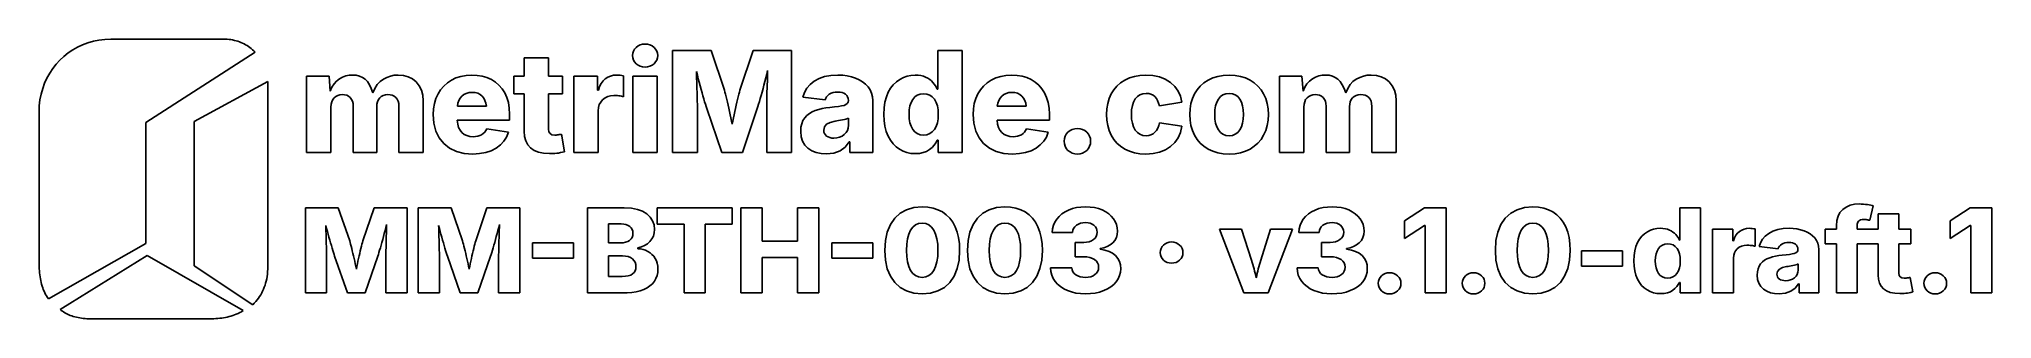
# Model space of a CAD drawing. Header units: metres. Extents: x 0.8 to 79.1, y 0.8 to 12.
import ezdxf

# ---------------------------------------------------------------- set-up
doc = ezdxf.new("R2010")
doc.units = ezdxf.units.M

msp = doc.modelspace()

# ---------------------------------------------------------------- linework, layer by layer
for p, q in [((2.54706, 11.7757), (2.34494, 11.6811)), ((2.75764, 11.8547), (2.54706, 11.7757)), ((2.976, 11.9173), (2.75764, 11.8547)), ((3.2014, 11.9628), (2.976, 11.9173)), ((3.43317, 11.9906), (3.2014, 11.9628)), ((3.67058, 12), (3.43317, 11.9906)), ((8.18823, 12), (3.67058, 12)), ((8.26517, 11.9986), (8.18823, 12)), ((8.3407, 11.9944), (8.26517, 11.9986)), ((8.41481, 11.9874), (8.3407, 11.9944)), ((8.48752, 11.9778), (8.41481, 11.9874)), ((8.55882, 11.9654), (8.48752, 11.9778)), ((8.62869, 11.9504), (8.55882, 11.9654)), ((8.69717, 11.9328), (8.62869, 11.9504)), ((8.76422, 11.9127), (8.69717, 11.9328)), ((8.82988, 11.8899), (8.76422, 11.9127)), ((8.8941, 11.8647), (8.82988, 11.8899)), ((8.95694, 11.837), (8.8941, 11.8647)), ((9.01834, 11.8069), (8.95694, 11.837)), ((9.07834, 11.7743), (9.01834, 11.8069)), ((9.13693, 11.7394), (9.07834, 11.7743)), ((24.8992, 11.767), (24.8138, 11.725)), ((24.992, 11.7921), (24.8992, 11.767)), ((25.0921, 11.8005), (24.992, 11.7921)), ((25.1934, 11.7921), (25.0921, 11.8005)), ((25.287, 11.767), (25.1934, 11.7921)), ((25.3729, 11.725), (25.287, 11.767)), ((1.48611, 10.9957), (1.34964, 10.8209)), ((1.63528, 11.1588), (1.48611, 10.9957)), ((1.79646, 11.3096), (1.63528, 11.1588)), ((1.96893, 11.4473), (1.79646, 11.3096)), ((2.15199, 11.5714), (1.96893, 11.4473)), ((2.34494, 11.6811), (2.15199, 11.5714)), ((5.08235, 8.65881), (9.45882, 11.4823)), ((9.19411, 11.7022), (9.13693, 11.7394)), ((9.24988, 11.6627), (9.19411, 11.7022)), ((9.30423, 11.6209), (9.24988, 11.6627)), ((9.35716, 11.5769), (9.30423, 11.6209)), ((9.40869, 11.5307), (9.35716, 11.5769)), ((9.45882, 11.4823), (9.40869, 11.5307)), ((21.2204, 11.2499), (20.2415, 11.2499)), ((20.2415, 11.2499), (20.2415, 10.5211)), ((21.2204, 10.5211), (21.2204, 11.2499)), ((24.5965, 11.4326), (24.5872, 11.3403)), ((24.5872, 11.3403), (24.5965, 11.248)), ((24.6244, 11.5177), (24.5965, 11.4326)), ((24.5965, 11.248), (24.6244, 11.1628)), ((24.6708, 11.5956), (24.6244, 11.5177)), ((24.6244, 11.1628), (24.6708, 11.0849)), ((24.7358, 11.6663), (24.6708, 11.5956)), ((24.6708, 11.0849), (24.7358, 11.0142)), ((24.8138, 11.725), (24.7358, 11.6663)), ((24.7358, 11.0142), (24.8138, 10.9555)), ((25.451, 11.6663), (25.3729, 11.725)), ((25.3729, 10.9555), (25.451, 11.0142)), ((25.5161, 11.5956), (25.451, 11.6663)), ((25.451, 11.0142), (25.5161, 11.0849)), ((25.5625, 11.5177), (25.5161, 11.5956)), ((25.5161, 11.0849), (25.5625, 11.1628)), ((25.5904, 11.4326), (25.5625, 11.5177)), ((25.5625, 11.1628), (25.5904, 11.248)), ((25.5997, 11.3403), (25.5904, 11.4326)), ((25.5904, 11.248), (25.5997, 11.3403)), ((27.7381, 11.5402), (26.1955, 11.5402)), ((26.1955, 11.5402), (26.1955, 7.45805)), ((28.271, 9.9512), (27.7381, 11.5402)), ((29.4181, 11.5402), (28.8936, 9.9512)), ((30.9635, 11.5402), (29.4181, 11.5402)), ((30.9635, 7.45805), (30.9635, 11.5402)), ((37.8, 11.5402), (36.8239, 11.5402)), ((36.8239, 11.5402), (36.8239, 9.99503)), ((37.8, 7.45805), (37.8, 11.5402)), ((1.02353, 10.2331), (0.94493, 10.0182)), ((1.11765, 10.4389), (1.02353, 10.2331)), ((1.22658, 10.6351), (1.11765, 10.4389)), ((1.34964, 10.8209), (1.22658, 10.6351)), ((9.97646, 10.3059), (7.01176, 8.70587)), ((9.97646, 3.01176), (9.97646, 10.3059)), ((12.4229, 10.5211), (11.5225, 10.5211)), ((11.5225, 10.5211), (11.5225, 7.45805)), ((12.4677, 9.91286), (12.4229, 10.5211)), ((12.6259, 10.2098), (12.5395, 10.0734)), ((12.7267, 10.322), (12.6259, 10.2098)), ((12.8422, 10.4101), (12.7267, 10.322)), ((12.9673, 10.4767), (12.8422, 10.4101)), ((13.097, 10.5242), (12.9673, 10.4767)), ((13.2316, 10.5527), (13.097, 10.5242)), ((13.3708, 10.5622), (13.2316, 10.5527)), ((13.5133, 10.5517), (13.3708, 10.5622)), ((13.6433, 10.5204), (13.5133, 10.5517)), ((13.7608, 10.4682), (13.6433, 10.5204)), ((13.8659, 10.3951), (13.7608, 10.4682)), ((13.9596, 10.2985), (13.8659, 10.3951)), ((14.043, 10.1759), (13.9596, 10.2985)), ((14.3557, 10.1776), (14.2587, 10.0284)), ((14.4697, 10.3003), (14.3557, 10.1776)), ((14.6007, 10.3964), (14.4697, 10.3003)), ((14.7426, 10.4689), (14.6007, 10.3964)), ((14.8893, 10.5208), (14.7426, 10.4689)), ((15.0406, 10.5518), (14.8893, 10.5208)), ((15.1967, 10.5622), (15.0406, 10.5518)), ((15.407, 10.5449), (15.1967, 10.5622)), ((15.5975, 10.493), (15.407, 10.5449)), ((15.7681, 10.4065), (15.5975, 10.493)), ((15.919, 10.2855), (15.7681, 10.4065)), ((16.0423, 10.1341), (15.919, 10.2855)), ((17.1657, 10.2516), (17.0215, 10.1228)), ((17.3297, 10.3608), (17.1657, 10.2516)), ((17.5113, 10.4477), (17.3297, 10.3608)), ((17.7084, 10.5098), (17.5113, 10.4477)), ((17.9208, 10.547), (17.7084, 10.5098)), ((18.1487, 10.5594), (17.9208, 10.547)), ((18.3626, 10.5482), (18.1487, 10.5594)), ((18.5641, 10.5146), (18.3626, 10.5482)), ((18.7532, 10.4585), (18.5641, 10.5146)), ((18.9298, 10.38), (18.7532, 10.4585)), ((19.0911, 10.2796), (18.9298, 10.38)), ((19.2341, 10.1581), (19.0911, 10.2796)), ((20.2415, 10.5211), (19.8264, 10.5211)), ((19.8264, 10.5211), (19.8264, 9.81149)), ((21.7841, 10.5211), (21.2204, 10.5211)), ((21.7841, 9.81149), (21.7841, 10.5211)), ((23.1856, 10.5211), (22.2348, 10.5211)), ((22.2348, 10.5211), (22.2348, 7.45805)), ((23.1856, 9.96219), (23.1856, 10.5211)), ((23.3311, 10.2252), (23.2682, 10.1033)), ((23.4078, 10.3279), (23.3311, 10.2252)), ((23.4983, 10.4115), (23.4078, 10.3279)), ((23.5997, 10.4762), (23.4983, 10.4115)), ((23.709, 10.5225), (23.5997, 10.4762)), ((23.8262, 10.5502), (23.709, 10.5225)), ((23.9513, 10.5594), (23.8262, 10.5502)), ((24.0223, 10.5574), (23.9513, 10.5594)), ((24.0922, 10.5512), (24.0223, 10.5574)), ((24.1611, 10.5409), (24.0922, 10.5512)), ((24.229, 10.5266), (24.1611, 10.5409)), ((24.229, 9.6937), (24.229, 10.5266)), ((25.5829, 10.5211), (24.604, 10.5211)), ((24.604, 10.5211), (24.604, 7.45805)), ((24.8138, 10.9555), (24.8992, 10.9135)), ((24.8992, 10.9135), (24.992, 10.8884)), ((24.992, 10.8884), (25.0921, 10.88)), ((25.0921, 10.88), (25.1934, 10.8884)), ((25.1934, 10.8884), (25.287, 10.9135)), ((25.287, 10.9135), (25.3729, 10.9555)), ((25.5829, 7.45805), (25.5829, 10.5211)), ((27.1549, 10.5639), (27.1519, 10.6991)), ((27.1519, 10.6991), (27.1874, 10.5556)), ((27.1582, 10.4265), (27.1549, 10.5639)), ((27.1619, 10.2872), (27.1582, 10.4265)), ((27.1659, 10.1457), (27.1619, 10.2872)), ((27.1874, 10.5556), (27.2238, 10.4125)), ((27.2238, 10.4125), (27.261, 10.27)), ((27.261, 10.27), (27.2991, 10.1279)), ((29.8571, 10.1622), (29.8952, 10.3086)), ((29.8952, 10.3086), (29.9324, 10.4546)), ((29.9324, 10.4546), (29.9688, 10.6004)), ((29.9688, 10.6004), (30.0043, 10.7457)), ((29.9943, 10.3224), (29.9903, 10.1759)), ((29.998, 10.4663), (29.9943, 10.3224)), ((30.0013, 10.6074), (29.998, 10.4663)), ((30.0043, 10.7457), (30.0013, 10.6074)), ((31.7094, 10.1825), (31.5794, 10.0324)), ((31.8728, 10.3142), (31.7094, 10.1825)), ((32.0674, 10.4215), (31.8728, 10.3142)), ((32.2904, 10.4981), (32.0674, 10.4215)), ((32.5421, 10.5441), (32.2904, 10.4981)), ((32.8223, 10.5594), (32.5421, 10.5441)), ((33.0126, 10.5521), (32.8223, 10.5594)), ((33.1935, 10.53), (33.0126, 10.5521)), ((33.3652, 10.4931), (33.1935, 10.53)), ((33.5276, 10.4416), (33.3652, 10.4931)), ((33.6774, 10.3758), (33.5276, 10.4416)), ((33.8109, 10.2961), (33.6774, 10.3758)), ((33.9284, 10.2025), (33.8109, 10.2961)), ((34.0297, 10.095), (33.9284, 10.2025)), ((35.164, 10.2935), (35.0422, 10.1752)), ((35.2996, 10.3896), (35.164, 10.2935)), ((35.4446, 10.4639), (35.2996, 10.3896)), ((35.5951, 10.517), (35.4446, 10.4639)), ((35.751, 10.5488), (35.5951, 10.517)), ((35.9124, 10.5594), (35.751, 10.5488)), ((36.0326, 10.5542), (35.9124, 10.5594)), ((36.1438, 10.5385), (36.0326, 10.5542)), ((36.2458, 10.5124), (36.1438, 10.5385)), ((36.3387, 10.4759), (36.2458, 10.5124)), ((36.4231, 10.4312), (36.3387, 10.4759)), ((36.4996, 10.3807), (36.4231, 10.4312)), ((36.5683, 10.3243), (36.4996, 10.3807)), ((36.629, 10.2621), (36.5683, 10.3243)), ((36.6824, 10.1967), (36.629, 10.2621)), ((36.7289, 10.1303), (36.6824, 10.1967)), ((38.8039, 10.2516), (38.6597, 10.1228)), ((38.9678, 10.3608), (38.8039, 10.2516)), ((39.1495, 10.4477), (38.9678, 10.3608)), ((39.3465, 10.5098), (39.1495, 10.4477)), ((39.559, 10.547), (39.3465, 10.5098)), ((39.7868, 10.5594), (39.559, 10.547)), ((40.0008, 10.5482), (39.7868, 10.5594)), ((40.2023, 10.5146), (40.0008, 10.5482)), ((40.3914, 10.4585), (40.2023, 10.5146)), ((40.568, 10.38), (40.3914, 10.4585)), ((40.7292, 10.2796), (40.568, 10.38)), ((40.8723, 10.1581), (40.7292, 10.2796)), ((44.1536, 10.2516), (44.0076, 10.1228)), ((44.32, 10.3608), (44.1536, 10.2516)), ((44.5053, 10.4477), (44.32, 10.3608)), ((44.7078, 10.5098), (44.5053, 10.4477)), ((44.9274, 10.547), (44.7078, 10.5098)), ((45.1643, 10.5594), (44.9274, 10.547)), ((45.451, 10.5411), (45.1643, 10.5594)), ((45.7108, 10.4861), (45.451, 10.5411)), ((45.9439, 10.3945), (45.7108, 10.4861)), ((46.1501, 10.2663), (45.9439, 10.3945)), ((46.3234, 10.1067), (46.1501, 10.2663)), ((47.4924, 10.2516), (47.3465, 10.1228)), ((47.6589, 10.3608), (47.4924, 10.2516)), ((47.8442, 10.4477), (47.6589, 10.3608)), ((48.0466, 10.5098), (47.8442, 10.4477)), ((48.2663, 10.547), (48.0466, 10.5098)), ((48.5031, 10.5594), (48.2663, 10.547)), ((48.7399, 10.547), (48.5031, 10.5594)), ((48.9592, 10.5098), (48.7399, 10.547)), ((49.1613, 10.4477), (48.9592, 10.5098)), ((49.3459, 10.3608), (49.1613, 10.4477)), ((49.5118, 10.2516), (49.3459, 10.3608)), ((49.6573, 10.1228), (49.5118, 10.2516)), ((51.4208, 10.5211), (50.5205, 10.5211)), ((50.5205, 10.5211), (50.5205, 7.45805)), ((51.4657, 9.91286), (51.4208, 10.5211)), ((51.6238, 10.2098), (51.5375, 10.0734)), ((51.7247, 10.322), (51.6238, 10.2098)), ((51.8401, 10.4101), (51.7247, 10.322)), ((51.9652, 10.4767), (51.8401, 10.4101)), ((52.095, 10.5242), (51.9652, 10.4767)), ((52.2296, 10.5527), (52.095, 10.5242)), ((52.3688, 10.5622), (52.2296, 10.5527)), ((52.5113, 10.5517), (52.3688, 10.5622)), ((52.6413, 10.5204), (52.5113, 10.5517)), ((52.7588, 10.4682), (52.6413, 10.5204)), ((52.8639, 10.3951), (52.7588, 10.4682)), ((52.9576, 10.2985), (52.8639, 10.3951)), ((53.0409, 10.1759), (52.9576, 10.2985)), ((53.3537, 10.1776), (53.2566, 10.0284)), ((53.4677, 10.3003), (53.3537, 10.1776)), ((53.5987, 10.3964), (53.4677, 10.3003)), ((53.7406, 10.4689), (53.5987, 10.3964)), ((53.8873, 10.5208), (53.7406, 10.4689)), ((54.0386, 10.5518), (53.8873, 10.5208)), ((54.1947, 10.5622), (54.0386, 10.5518)), ((54.405, 10.5449), (54.1947, 10.5622)), ((54.5954, 10.493), (54.405, 10.5449)), ((54.7661, 10.4065), (54.5954, 10.493)), ((54.9169, 10.2855), (54.7661, 10.4065)), ((55.0403, 10.1341), (54.9169, 10.2855)), ((0.83717, 9.56427), (0.8094, 9.32646)), ((0.88258, 9.79509), (0.83717, 9.56427)), ((0.94493, 10.0182), (0.88258, 9.79509)), ((12.5395, 10.0734), (12.4677, 9.91286)), ((12.5094, 9.39093), (12.5333, 9.49092)), ((12.5333, 9.49092), (12.5732, 9.57722)), ((12.5732, 9.57722), (12.629, 9.64983)), ((12.629, 9.64983), (12.6973, 9.70737)), ((12.6973, 9.70737), (12.7745, 9.74847)), ((12.7745, 9.74847), (12.8606, 9.77315)), ((12.8606, 9.77315), (12.9557, 9.78136)), ((12.9557, 9.78136), (13.048, 9.77356)), ((13.048, 9.77356), (13.1314, 9.75018)), ((13.1314, 9.75018), (13.2058, 9.71123)), ((13.2058, 9.71123), (13.2713, 9.65669)), ((13.2713, 9.65669), (13.3247, 9.58896)), ((13.3247, 9.58896), (13.3628, 9.51045)), ((13.3628, 9.51045), (13.3857, 9.42114)), ((13.3857, 9.42114), (13.3933, 9.32106)), ((14.116, 10.0272), (14.043, 10.1759)), ((14.1786, 9.85258), (14.116, 10.0272)), ((14.2587, 10.0284), (14.1786, 9.85258)), ((14.3329, 9.29642), (14.3404, 9.4006)), ((14.3404, 9.4006), (14.363, 9.494)), ((14.363, 9.494), (14.4007, 9.57661)), ((14.4007, 9.57661), (14.4535, 9.64845)), ((14.4535, 9.64845), (14.5192, 9.70659)), ((14.5192, 9.70659), (14.5958, 9.74814)), ((14.5958, 9.74814), (14.6833, 9.77306)), ((14.6833, 9.77306), (14.7816, 9.78136)), ((14.7816, 9.78136), (14.8741, 9.77382)), ((14.8741, 9.77382), (14.958, 9.75122)), ((14.958, 9.75122), (15.0333, 9.71355)), ((15.0333, 9.71355), (15.1, 9.66081)), ((15.1, 9.66081), (15.1546, 9.59351)), ((15.1546, 9.59351), (15.1936, 9.51218)), ((15.1936, 9.51218), (15.217, 9.41679)), ((15.217, 9.41679), (15.2248, 9.30736)), ((16.1304, 9.9567), (16.0423, 10.1341)), ((16.1832, 9.75327), (16.1304, 9.9567)), ((16.2009, 9.52382), (16.1832, 9.75327)), ((16.2009, 7.45805), (16.2009, 9.52382)), ((16.6506, 9.42108), (16.6151, 9.20703)), ((16.7098, 9.62073), (16.6506, 9.42108)), ((16.7926, 9.806), (16.7098, 9.62073)), ((16.8972, 9.97423), (16.7926, 9.806)), ((17.0215, 10.1228), (16.8972, 9.97423)), ((17.5709, 9.31285), (17.5926, 9.43365)), ((17.5926, 9.43365), (17.6295, 9.54128)), ((17.6295, 9.54128), (17.6816, 9.63571)), ((17.6816, 9.63571), (17.749, 9.71696)), ((17.749, 9.71696), (17.8308, 9.78229)), ((17.8308, 9.78229), (17.9261, 9.82895)), ((17.9261, 9.82895), (18.0348, 9.85695)), ((18.0348, 9.85695), (18.1571, 9.86627)), ((18.1571, 9.86627), (18.2779, 9.85712)), ((18.2779, 9.85712), (18.385, 9.82964)), ((18.385, 9.82964), (18.4784, 9.78383)), ((18.4784, 9.78383), (18.5582, 9.71971)), ((18.5582, 9.71971), (18.6237, 9.63931)), ((18.6237, 9.63931), (18.6746, 9.54471)), ((18.6746, 9.54471), (18.7107, 9.4359)), ((18.7107, 9.4359), (18.7321, 9.31285)), ((19.3589, 10.0153), (19.2341, 10.1581)), ((19.4655, 9.85121), (19.3589, 10.0153)), ((19.5508, 9.66687), (19.4655, 9.85121)), ((19.6117, 9.4632), (19.5508, 9.66687)), ((19.6483, 9.24016), (19.6117, 9.4632)), ((19.8264, 9.81149), (20.2415, 9.81149)), ((20.2415, 9.81149), (20.2415, 8.31012)), ((21.2204, 8.39503), (21.2204, 9.81149)), ((21.2204, 9.81149), (21.7841, 9.81149)), ((23.2193, 9.96219), (23.1856, 9.96219)), ((23.2682, 10.1033), (23.2193, 9.96219)), ((23.2581, 9.37723), (23.3138, 9.48167)), ((23.3138, 9.48167), (23.3917, 9.5731)), ((23.3917, 9.5731), (23.4867, 9.64743)), ((23.4867, 9.64743), (23.5933, 9.70052)), ((23.5933, 9.70052), (23.7117, 9.73236)), ((23.7117, 9.73236), (23.8419, 9.74298)), ((23.8419, 9.74298), (23.8883, 9.7422)), ((23.8883, 9.7422), (23.9376, 9.7399)), ((23.9376, 9.7399), (23.9899, 9.73605)), ((23.9899, 9.73605), (24.0452, 9.73067)), ((24.0452, 9.73067), (24.0993, 9.72372)), ((24.0993, 9.72372), (24.1479, 9.71526)), ((24.1479, 9.71526), (24.1912, 9.70525)), ((24.1912, 9.70525), (24.229, 9.6937)), ((27.17, 10.0057), (27.1659, 10.1457)), ((27.174, 9.87071), (27.17, 10.0057)), ((27.1813, 9.61555), (27.174, 9.87071)), ((27.1844, 9.4987), (27.1813, 9.61555)), ((27.1866, 9.39331), (27.1844, 9.4987)), ((27.2991, 10.1279), (27.3373, 9.98898)), ((27.3373, 9.98898), (27.3745, 9.85568)), ((27.3745, 9.85568), (27.4109, 9.72801)), ((27.4109, 9.72801), (27.4464, 9.60599)), ((27.4464, 9.60599), (27.48, 9.49229)), ((27.48, 9.49229), (27.5109, 9.38956)), ((28.2928, 9.87604), (28.271, 9.9512)), ((28.3162, 9.79025), (28.2928, 9.87604)), ((28.3412, 9.69386), (28.3162, 9.79025)), ((28.3677, 9.58684), (28.3412, 9.69386)), ((28.3952, 9.47227), (28.3677, 9.58684)), ((28.4228, 9.35327), (28.3952, 9.47227)), ((28.7695, 9.4704), (28.7422, 9.35121)), ((28.7969, 9.58546), (28.7695, 9.4704)), ((28.8234, 9.69308), (28.7969, 9.58546)), ((28.8484, 9.78992), (28.8234, 9.69308)), ((28.8718, 9.87595), (28.8484, 9.78992)), ((28.8936, 9.9512), (28.8718, 9.87595)), ((29.6157, 9.30077), (29.6446, 9.39607)), ((29.6446, 9.39607), (29.676, 9.50282)), ((29.676, 9.50282), (29.7098, 9.62106)), ((29.7098, 9.62106), (29.7453, 9.74786)), ((29.7453, 9.74786), (29.7817, 9.88031)), ((29.7817, 9.88031), (29.8189, 10.0184)), ((29.8189, 10.0184), (29.8571, 10.1622)), ((29.9696, 9.39745), (29.9683, 9.30112)), ((29.9718, 9.50592), (29.9696, 9.39745)), ((29.9749, 9.62656), (29.9718, 9.50592)), ((29.9785, 9.75592), (29.9749, 9.62656)), ((29.9903, 10.1759), (29.9785, 9.75592)), ((31.4829, 9.86398), (31.4199, 9.67725)), ((31.4199, 9.67725), (32.3062, 9.5649)), ((31.5794, 10.0324), (31.4829, 9.86398)), ((32.3062, 9.5649), (32.3316, 9.63373)), ((32.3316, 9.63373), (32.3686, 9.69502)), ((32.3686, 9.69502), (32.4172, 9.74878)), ((32.4172, 9.74878), (32.4773, 9.79501)), ((32.4773, 9.79501), (32.5478, 9.83218)), ((32.5478, 9.83218), (32.6273, 9.85873)), ((32.6273, 9.85873), (32.716, 9.87466)), ((32.716, 9.87466), (32.8138, 9.87997)), ((32.8138, 9.87997), (32.9081, 9.87459)), ((32.9081, 9.87459), (32.9916, 9.8584)), ((32.9916, 9.8584), (33.0644, 9.83144)), ((33.0644, 9.83144), (33.1266, 9.79369)), ((33.1266, 9.79369), (33.1763, 9.74599)), ((33.197, 9.41869), (33.1431, 9.377)), ((33.1763, 9.74599), (33.2118, 9.68922)), ((33.2294, 9.4722), (33.197, 9.41869)), ((33.2118, 9.68922), (33.2331, 9.62338)), ((33.2402, 9.53751), (33.2294, 9.4722)), ((33.2331, 9.62338), (33.2402, 9.54846)), ((33.2402, 9.54846), (33.2402, 9.53751)), ((34.1113, 9.9744), (34.0297, 10.095)), ((34.1696, 9.84126), (34.1113, 9.9744)), ((34.2046, 9.69565), (34.1696, 9.84126)), ((34.2162, 9.53751), (34.2046, 9.69565)), ((34.2162, 7.45805), (34.2162, 9.53751)), ((34.7081, 9.47655), (34.6752, 9.24352)), ((34.7629, 9.68596), (34.7081, 9.47655)), ((34.8396, 9.87173), (34.7629, 9.68596)), ((34.9341, 10.0346), (34.8396, 9.87173)), ((35.0422, 10.1752), (34.9341, 10.0346)), ((35.7087, 9.32278), (35.7556, 9.46329)), ((35.7556, 9.46329), (35.8212, 9.58546)), ((35.8212, 9.58546), (35.9046, 9.68436)), ((35.9046, 9.68436), (36.0046, 9.75499)), ((36.0046, 9.75499), (36.1213, 9.79738)), ((36.1213, 9.79738), (36.2546, 9.81149)), ((36.2546, 9.81149), (36.387, 9.79762)), ((36.387, 9.79762), (36.5039, 9.75601)), ((36.5039, 9.75601), (36.6051, 9.68665)), ((36.6051, 9.68665), (36.6907, 9.58955)), ((36.6907, 9.58955), (36.7588, 9.46866)), ((36.7686, 10.0631), (36.7289, 10.1303)), ((36.7588, 9.46866), (36.8074, 9.32791)), ((36.8015, 9.99503), (36.7686, 10.0631)), ((36.8239, 9.99503), (36.8015, 9.99503)), ((38.2888, 9.42108), (38.2533, 9.20703)), ((38.3479, 9.62073), (38.2888, 9.42108)), ((38.4307, 9.806), (38.3479, 9.62073)), ((38.5353, 9.97423), (38.4307, 9.806)), ((38.6597, 10.1228), (38.5353, 9.97423)), ((39.2091, 9.31285), (39.2307, 9.43365)), ((39.2307, 9.43365), (39.2676, 9.54128)), ((39.2676, 9.54128), (39.3198, 9.63571)), ((39.3198, 9.63571), (39.3872, 9.71696)), ((39.3872, 9.71696), (39.4689, 9.78229)), ((39.4689, 9.78229), (39.5642, 9.82895)), ((39.5642, 9.82895), (39.673, 9.85695)), ((39.673, 9.85695), (39.7952, 9.86627)), ((39.7952, 9.86627), (39.916, 9.85712)), ((39.916, 9.85712), (40.0231, 9.82964)), ((40.0231, 9.82964), (40.1166, 9.78383)), ((40.1166, 9.78383), (40.1963, 9.71971)), ((40.1963, 9.71971), (40.2619, 9.63931)), ((40.2619, 9.63931), (40.3127, 9.54471)), ((40.3127, 9.54471), (40.3489, 9.4359)), ((40.3489, 9.4359), (40.3702, 9.31285)), ((40.9971, 10.0153), (40.8723, 10.1581)), ((41.1037, 9.85121), (40.9971, 10.0153)), ((41.1889, 9.66687), (41.1037, 9.85121)), ((41.2499, 9.4632), (41.1889, 9.66687)), ((41.2864, 9.24016), (41.2499, 9.4632)), ((43.6353, 9.42108), (43.5998, 9.20703)), ((43.6945, 9.62073), (43.6353, 9.42108)), ((43.7773, 9.806), (43.6945, 9.62073)), ((43.8822, 9.97423), (43.7773, 9.806)), ((44.0076, 10.1228), (43.8822, 9.97423)), ((44.625, 9.33784), (44.6732, 9.4821)), ((44.6732, 9.4821), (44.7407, 9.60461)), ((44.7407, 9.60461), (44.8257, 9.70232)), ((44.8257, 9.70232), (44.9265, 9.77211)), ((44.9265, 9.77211), (45.0431, 9.81398)), ((45.0431, 9.81398), (45.1755, 9.82794)), ((45.1755, 9.82794), (45.2783, 9.81972)), ((45.2783, 9.81972), (45.3707, 9.79506)), ((45.3707, 9.79506), (45.4529, 9.75395)), ((45.4529, 9.75395), (45.5246, 9.6964)), ((45.5246, 9.6964), (45.5859, 9.62381)), ((45.5859, 9.62381), (45.6365, 9.53751)), ((45.6365, 9.53751), (45.6764, 9.4375)), ((45.6764, 9.4375), (45.7056, 9.32381)), ((45.7056, 9.32381), (46.6087, 9.47174)), ((46.4576, 9.92107), (46.3234, 10.1067)), ((46.5527, 9.70941), (46.4576, 9.92107)), ((46.6087, 9.47174), (46.5527, 9.70941)), ((46.9742, 9.42108), (46.9387, 9.20703)), ((47.0333, 9.62073), (46.9742, 9.42108)), ((47.1161, 9.806), (47.0333, 9.62073)), ((47.2211, 9.97423), (47.1161, 9.806)), ((47.3465, 10.1228), (47.2211, 9.97423)), ((47.9625, 9.32928), (48.009, 9.47313)), ((48.009, 9.47313), (48.074, 9.59779)), ((48.074, 9.59779), (48.1565, 9.69847)), ((48.1565, 9.69847), (48.2556, 9.7704)), ((48.2556, 9.7704), (48.3711, 9.81355)), ((48.3711, 9.81355), (48.5031, 9.82794)), ((48.5031, 9.82794), (48.6351, 9.81355)), ((48.6351, 9.81355), (48.7506, 9.7704)), ((48.7506, 9.7704), (48.8497, 9.69847)), ((48.8497, 9.69847), (48.9322, 9.59779)), ((48.9322, 9.59779), (48.9973, 9.47313)), ((48.9973, 9.47313), (49.0437, 9.32928)), ((49.7824, 9.97423), (49.6573, 10.1228)), ((49.8872, 9.806), (49.7824, 9.97423)), ((49.9701, 9.62073), (49.8872, 9.806)), ((50.0292, 9.42108), (49.9701, 9.62073)), ((50.0647, 9.20703), (50.0292, 9.42108)), ((51.5375, 10.0734), (51.4657, 9.91286)), ((51.5073, 9.39093), (51.5313, 9.49092)), ((51.5313, 9.49092), (51.5711, 9.57722)), ((51.5711, 9.57722), (51.627, 9.64983)), ((51.627, 9.64983), (51.6952, 9.70737)), ((51.6952, 9.70737), (51.7725, 9.74847)), ((51.7725, 9.74847), (51.8586, 9.77315)), ((51.8586, 9.77315), (51.9537, 9.78136)), ((51.9537, 9.78136), (52.046, 9.77356)), ((52.046, 9.77356), (52.1294, 9.75018)), ((52.1294, 9.75018), (52.2038, 9.71123)), ((52.2038, 9.71123), (52.2693, 9.65669)), ((52.2693, 9.65669), (52.3226, 9.58896)), ((52.3226, 9.58896), (52.3608, 9.51045)), ((52.3608, 9.51045), (52.3837, 9.42114)), ((52.3837, 9.42114), (52.3913, 9.32106)), ((53.1139, 10.0272), (53.0409, 10.1759)), ((53.1766, 9.85258), (53.1139, 10.0272)), ((53.2566, 10.0284), (53.1766, 9.85258)), ((53.3308, 9.29642), (53.3384, 9.4006)), ((53.3384, 9.4006), (53.361, 9.494)), ((53.361, 9.494), (53.3987, 9.57661)), ((53.3987, 9.57661), (53.4514, 9.64845)), ((53.4514, 9.64845), (53.5172, 9.70659)), ((53.5172, 9.70659), (53.5938, 9.74814)), ((53.5938, 9.74814), (53.6813, 9.77306)), ((53.6813, 9.77306), (53.7796, 9.78136)), ((53.7796, 9.78136), (53.8721, 9.77382)), ((53.8721, 9.77382), (53.956, 9.75122)), ((53.956, 9.75122), (54.0312, 9.71355)), ((54.0312, 9.71355), (54.0979, 9.66081)), ((54.0979, 9.66081), (54.1525, 9.59351)), ((54.1525, 9.59351), (54.1916, 9.51218)), ((54.1916, 9.51218), (54.215, 9.41679)), ((54.215, 9.41679), (54.2227, 9.30736)), ((55.1284, 9.9567), (55.0403, 10.1341)), ((55.1812, 9.75327), (55.1284, 9.9567)), ((55.1988, 9.52382), (55.1812, 9.75327)), ((55.1988, 7.45805), (55.1988, 9.52382)), ((0.8094, 9.32646), (0.79999, 9.08235)), ((0.79999, 9.08235), (0.79999, 3.05882)), ((5.08235, 3.81175), (5.08235, 8.65881)), ((7.01176, 8.70587), (7.01176, 2.91763)), ((12.5014, 9.27722), (12.5094, 9.39093)), ((12.5014, 7.45805), (12.5014, 9.27722)), ((13.3933, 9.32106), (13.3933, 7.45805)), ((14.3329, 7.45805), (14.3329, 9.29642)), ((15.2248, 9.30736), (15.2248, 7.45805)), ((16.6151, 9.20703), (16.6033, 8.97859)), ((16.6033, 8.97859), (16.6297, 8.62988)), ((16.6297, 8.62988), (16.7088, 8.32074)), ((17.5822, 8.60129), (17.5653, 8.75668)), ((17.5653, 8.75668), (19.6604, 8.75668)), ((18.7321, 9.31285), (17.5709, 9.31285)), ((19.6604, 8.99779), (19.6483, 9.24016)), ((19.6604, 8.75668), (19.6604, 8.99779)), ((23.2136, 9.12929), (23.2248, 9.25977)), ((23.2136, 7.45805), (23.2136, 9.12929)), ((23.2248, 9.25977), (23.2581, 9.37723)), ((27.1879, 9.29939), (27.1866, 9.39331)), ((27.1884, 9.21695), (27.1879, 9.29939)), ((27.1884, 7.45805), (27.1884, 9.21695)), ((27.5109, 9.38956), (27.5389, 9.29778)), ((27.5389, 9.29778), (27.5642, 9.21695)), ((27.5642, 9.21695), (28.1672, 7.45805)), ((28.4505, 9.22981), (28.4228, 9.35327)), ((28.4785, 9.10188), (28.4505, 9.22981)), ((28.5062, 8.97279), (28.4785, 9.10188)), ((28.5332, 8.84573), (28.5062, 8.97279)), ((28.5595, 8.72075), (28.5332, 8.84573)), ((28.5851, 8.59779), (28.5595, 8.72075)), ((28.6094, 8.72066), (28.5851, 8.59779)), ((28.6346, 8.8454), (28.6094, 8.72066)), ((28.6606, 8.97202), (28.6346, 8.8454)), ((28.6875, 9.10051), (28.6606, 8.97202)), ((28.7148, 9.22792), (28.6875, 9.10051)), ((28.7422, 9.35121), (28.7148, 9.22792)), ((28.9946, 7.45805), (29.5892, 9.21695)), ((29.5892, 9.21695), (29.6157, 9.30077)), ((29.9683, 9.30112), (29.9678, 9.21695)), ((29.9678, 9.21695), (29.9678, 7.45805)), ((31.3701, 8.61218), (31.3401, 8.46851)), ((31.4201, 8.73837), (31.3701, 8.61218)), ((31.49, 8.84709), (31.4201, 8.73837)), ((31.5765, 8.9406), (31.49, 8.84709)), ((31.6762, 9.02107), (31.5765, 8.9406)), ((31.789, 9.08853), (31.6762, 9.02107)), ((31.9149, 9.14297), (31.789, 9.08853)), ((32.0507, 9.18665), (31.9149, 9.14297)), ((32.193, 9.22176), (32.0507, 9.18665)), ((32.3417, 9.24831), (32.193, 9.22176)), ((32.4969, 9.26628), (32.3417, 9.24831)), ((32.3686, 8.59161), (32.5097, 8.66815)), ((32.6819, 9.28366), (32.4969, 9.26628)), ((32.5097, 8.66815), (32.7073, 8.71559)), ((32.8387, 9.30293), (32.6819, 9.28366)), ((32.7073, 8.71559), (32.7774, 8.72707)), ((32.7774, 8.72707), (32.8503, 8.73955)), ((32.9673, 9.32408), (32.8387, 9.30293)), ((32.8503, 8.73955), (32.926, 8.75308)), ((32.926, 8.75308), (33.0045, 8.76764)), ((33.0677, 9.34711), (32.9673, 9.32408)), ((33.0045, 8.76764), (33.0798, 8.78355)), ((33.1431, 9.377), (33.0677, 9.34711)), ((33.0798, 8.78355), (33.1455, 8.80121)), ((33.1455, 8.80121), (33.2018, 8.82057)), ((33.2018, 8.82057), (33.2486, 8.84164)), ((33.2486, 8.84164), (33.2486, 8.54848)), ((34.6752, 9.24352), (34.6643, 8.98683)), ((34.6643, 8.98683), (34.6748, 8.73727)), ((34.6748, 8.73727), (34.7064, 8.50909)), ((35.6712, 8.98683), (35.6806, 9.16397)), ((35.6806, 8.80962), (35.6712, 8.98683)), ((35.6806, 9.16397), (35.7087, 9.32278)), ((35.7087, 8.65053), (35.6806, 8.80962)), ((35.7556, 8.50961), (35.7087, 8.65053)), ((36.8071, 8.64882), (36.758, 8.5078)), ((36.8365, 8.8085), (36.8071, 8.64882)), ((36.8074, 9.32791), (36.8366, 9.16731)), ((36.8464, 8.98683), (36.8365, 8.8085)), ((36.8366, 9.16731), (36.8464, 8.98683)), ((38.2533, 9.20703), (38.2414, 8.97859)), ((38.2414, 8.97859), (38.2678, 8.62988)), ((38.2678, 8.62988), (38.347, 8.32074)), ((39.2204, 8.60129), (39.2035, 8.75668)), ((39.2035, 8.75668), (41.2986, 8.75668)), ((40.3702, 9.31285), (39.2091, 9.31285)), ((41.2986, 8.99779), (41.2864, 9.24016)), ((41.2986, 8.75668), (41.2986, 8.99779)), ((43.5998, 9.20703), (43.588, 8.97859)), ((43.588, 8.97859), (43.5998, 8.75026)), ((43.5998, 8.75026), (43.6353, 8.53648)), ((44.5865, 8.98409), (44.5961, 9.17183)), ((44.5961, 8.79718), (44.5865, 8.98409)), ((44.5961, 9.17183), (44.625, 9.33784)), ((44.625, 8.631), (44.5961, 8.79718)), ((44.6732, 8.48552), (44.625, 8.631)), ((45.7084, 8.65257), (45.6802, 8.53615)), ((46.6115, 8.51013), (45.7084, 8.65257)), ((46.9387, 9.20703), (46.9268, 8.97859)), ((46.9268, 8.97859), (46.9387, 8.75026)), ((46.9387, 8.75026), (46.9742, 8.53648)), ((47.9254, 8.98409), (47.9346, 9.16628)), ((47.9346, 8.80165), (47.9254, 8.98409)), ((47.9346, 9.16628), (47.9625, 9.32928)), ((47.9625, 8.63786), (47.9346, 8.80165)), ((48.009, 8.49274), (47.9625, 8.63786)), ((49.0437, 8.63786), (48.9973, 8.49274)), ((49.0437, 9.32928), (49.0716, 9.16628)), ((49.0716, 8.80165), (49.0437, 8.63786)), ((49.0716, 9.16628), (49.0809, 8.98409)), ((49.0809, 8.98409), (49.0716, 8.80165)), ((50.0292, 8.53648), (50.0647, 8.75026)), ((50.0766, 8.97859), (50.0647, 9.20703)), ((50.0647, 8.75026), (50.0766, 8.97859)), ((51.4994, 9.27722), (51.5073, 9.39093)), ((51.4994, 7.45805), (51.4994, 9.27722)), ((52.3913, 9.32106), (52.3913, 7.45805)), ((53.3308, 7.45805), (53.3308, 9.29642)), ((54.2227, 9.30736), (54.2227, 7.45805)), ((16.7088, 8.32074), (16.8407, 8.05113)), ((16.8407, 8.05113), (17.0254, 7.82109)), ((17.619, 8.46661), (17.5822, 8.60129)), ((17.6755, 8.35265), (17.619, 8.46661)), ((17.7518, 8.25941), (17.6755, 8.35265)), ((17.8447, 8.1869), (17.7518, 8.25941)), ((17.9506, 8.13513), (17.8447, 8.1869)), ((18.0697, 8.10405), (17.9506, 8.13513)), ((18.202, 8.0937), (18.0697, 8.10405)), ((18.2968, 8.09875), (18.202, 8.0937)), ((18.385, 8.11389), (18.2968, 8.09875)), ((18.4665, 8.13914), (18.385, 8.11389)), ((18.5414, 8.1745), (18.4665, 8.13914)), ((18.6076, 8.21945), (18.5414, 8.1745)), ((18.6634, 8.27347), (18.6076, 8.21945)), ((18.7086, 8.33656), (18.6634, 8.27347)), ((18.7433, 8.40874), (18.7086, 8.33656)), ((19.6156, 8.26903), (18.7433, 8.40874)), ((19.2961, 7.76405), (19.4343, 7.91217)), ((19.4343, 7.91217), (19.5408, 8.08049)), ((19.5408, 8.08049), (19.6156, 8.26903)), ((20.2415, 8.31012), (20.2576, 8.10403)), ((20.2576, 8.10403), (20.306, 7.92415)), ((20.306, 7.92415), (20.3867, 7.77046)), ((21.236, 8.29076), (21.2204, 8.39503)), ((21.2828, 8.21626), (21.236, 8.29076)), ((21.3608, 8.17157), (21.2828, 8.21626)), ((21.47, 8.15668), (21.3608, 8.17157)), ((21.4978, 8.15746), (21.47, 8.15668)), ((21.5307, 8.15976), (21.4978, 8.15746)), ((21.5686, 8.1636), (21.5307, 8.15976)), ((21.6116, 8.16901), (21.5686, 8.1636)), ((21.654, 8.17493), (21.6116, 8.16901)), ((21.6898, 8.18033), (21.654, 8.17493)), ((21.7192, 8.18521), (21.6898, 8.18033)), ((21.7421, 8.18956), (21.7192, 8.18521)), ((21.8683, 7.4937), (21.7421, 8.18956)), ((31.3401, 8.46851), (31.3302, 8.30737)), ((31.3302, 8.30737), (31.3483, 8.09436)), ((31.3483, 8.09436), (31.4027, 7.91013)), ((31.4027, 7.91013), (31.4934, 7.75465)), ((32.2557, 8.3512), (32.284, 8.48596)), ((32.2628, 8.27904), (32.2557, 8.3512)), ((32.2841, 8.21594), (32.2628, 8.27904)), ((32.284, 8.48596), (32.3686, 8.59161)), ((32.3196, 8.16193), (32.2841, 8.21594)), ((32.3693, 8.11697), (32.3196, 8.16193)), ((32.4301, 8.0816), (32.3693, 8.11697)), ((32.4987, 8.05634), (32.4301, 8.0816)), ((32.5752, 8.04118), (32.4987, 8.05634)), ((32.6596, 8.03613), (32.5752, 8.04118)), ((32.7783, 8.04503), (32.6596, 8.03613)), ((32.8875, 8.07175), (32.7783, 8.04503)), ((32.9872, 8.11626), (32.8875, 8.07175)), ((33.0775, 8.17857), (32.9872, 8.11626)), ((33.1524, 8.25513), (33.0775, 8.17857)), ((33.1164, 7.67604), (33.271, 7.88818)), ((33.2058, 8.34229), (33.1524, 8.25513)), ((33.2379, 8.44006), (33.2058, 8.34229)), ((33.2486, 8.54848), (33.2379, 8.44006)), ((33.271, 7.88818), (33.2963, 7.88818)), ((33.2963, 7.88818), (33.2963, 7.45805)), ((34.7064, 8.50909), (34.759, 8.30234)), ((34.759, 8.30234), (34.8326, 8.11697)), ((34.8326, 8.11697), (34.9241, 7.95309)), ((34.9241, 7.95309), (35.0303, 7.81079)), ((35.8212, 8.38684), (35.7556, 8.50961)), ((35.9046, 8.28734), (35.8212, 8.38684)), ((36.0046, 8.21628), (35.9046, 8.28734)), ((36.1213, 8.17365), (36.0046, 8.21628)), ((36.2546, 8.15942), (36.1213, 8.17365)), ((36.3859, 8.17355), (36.2546, 8.15942)), ((36.5021, 8.21593), (36.3859, 8.17355)), ((36.6032, 8.28658), (36.5021, 8.21593)), ((36.6893, 8.38545), (36.6032, 8.28658)), ((36.6784, 7.75635), (36.7476, 7.85251)), ((36.758, 8.5078), (36.6893, 8.38545)), ((36.7476, 7.85251), (36.8015, 7.95396)), ((36.8015, 7.95396), (36.8352, 7.95396)), ((36.8352, 7.95396), (36.8352, 7.45805)), ((38.347, 8.32074), (38.4789, 8.05113)), ((38.4789, 8.05113), (38.6635, 7.82109)), ((39.2571, 8.46661), (39.2204, 8.60129)), ((39.3136, 8.35265), (39.2571, 8.46661)), ((39.39, 8.25941), (39.3136, 8.35265)), ((39.4828, 8.1869), (39.39, 8.25941)), ((39.5888, 8.13513), (39.4828, 8.1869)), ((39.7079, 8.10405), (39.5888, 8.13513)), ((39.8401, 8.0937), (39.7079, 8.10405)), ((39.935, 8.09875), (39.8401, 8.0937)), ((40.0231, 8.11389), (39.935, 8.09875)), ((40.1047, 8.13914), (40.0231, 8.11389)), ((40.1795, 8.1745), (40.1047, 8.13914)), ((40.2458, 8.21945), (40.1795, 8.1745)), ((40.3015, 8.27347), (40.2458, 8.21945)), ((40.3467, 8.33656), (40.3015, 8.27347)), ((40.3814, 8.40874), (40.3467, 8.33656)), ((41.2537, 8.26903), (40.3814, 8.40874)), ((40.9342, 7.76405), (41.0725, 7.91217)), ((41.0725, 7.91217), (41.179, 8.08049)), ((41.179, 8.08049), (41.2537, 8.26903)), ((41.9005, 8.01517), (41.8909, 7.91013)), ((41.8909, 7.91013), (41.9005, 7.80627)), ((41.9291, 8.11115), (41.9005, 8.01517)), ((41.9769, 8.19804), (41.9291, 8.11115)), ((42.0438, 8.27586), (41.9769, 8.19804)), ((42.1247, 8.34), (42.0438, 8.27586)), ((42.2145, 8.38582), (42.1247, 8.34)), ((42.3133, 8.4133), (42.2145, 8.38582)), ((42.421, 8.42247), (42.3133, 8.4133)), ((42.5287, 8.4133), (42.421, 8.42247)), ((42.6275, 8.38582), (42.5287, 8.4133)), ((42.7173, 8.34), (42.6275, 8.38582)), ((42.7982, 8.27586), (42.7173, 8.34)), ((42.8651, 8.19804), (42.7982, 8.27586)), ((42.9129, 8.11115), (42.8651, 8.19804)), ((42.9415, 8.01517), (42.9129, 8.11115)), ((42.9511, 7.91013), (42.9415, 8.01517)), ((42.9415, 7.80627), (42.9511, 7.91013)), ((43.6353, 8.53648), (43.6945, 8.33725)), ((43.6945, 8.33725), (43.7773, 8.15256)), ((43.7773, 8.15256), (43.8822, 7.98492)), ((43.8822, 7.98492), (44.0076, 7.83681)), ((44.0076, 7.83681), (44.1536, 7.70822)), ((44.7407, 8.36078), (44.6732, 8.48552)), ((44.8257, 8.2607), (44.7407, 8.36078)), ((44.9265, 8.18922), (44.8257, 8.2607)), ((45.0431, 8.14633), (44.9265, 8.18922)), ((45.1755, 8.13203), (45.0431, 8.14633)), ((45.2785, 8.14059), (45.1755, 8.13203)), ((45.3714, 8.16629), (45.2785, 8.14059)), ((45.4545, 8.20909), (45.3714, 8.16629)), ((45.5275, 8.26903), (45.4545, 8.20909)), ((45.5898, 8.34438), (45.5275, 8.26903)), ((45.6407, 8.43341), (45.5898, 8.34438)), ((45.6802, 8.53615), (45.6407, 8.43341)), ((46.1543, 7.69778), (46.327, 7.86003)), ((46.327, 7.86003), (46.4607, 8.0495)), ((46.4607, 8.0495), (46.5556, 8.2662)), ((46.5556, 8.2662), (46.6115, 8.51013)), ((46.9742, 8.53648), (47.0333, 8.33725)), ((47.0333, 8.33725), (47.1161, 8.15256)), ((47.1161, 8.15256), (47.2211, 7.98492)), ((47.2211, 7.98492), (47.3465, 7.83681)), ((47.3465, 7.83681), (47.4924, 7.70822)), ((48.074, 8.36627), (48.009, 8.49274)), ((48.1565, 8.26379), (48.074, 8.36627)), ((48.2556, 8.1906), (48.1565, 8.26379)), ((48.3711, 8.14668), (48.2556, 8.1906)), ((48.5031, 8.13203), (48.3711, 8.14668)), ((48.6351, 8.14668), (48.5031, 8.13203)), ((48.7506, 8.1906), (48.6351, 8.14668)), ((48.8497, 8.26379), (48.7506, 8.1906)), ((48.9322, 8.36627), (48.8497, 8.26379)), ((48.9973, 8.49274), (48.9322, 8.36627)), ((49.5118, 7.70822), (49.6573, 7.83681)), ((49.6573, 7.83681), (49.7824, 7.98492)), ((49.7824, 7.98492), (49.8872, 8.15256)), ((49.8872, 8.15256), (49.9701, 8.33725)), ((49.9701, 8.33725), (50.0292, 8.53648)), ((11.5225, 7.45805), (12.5014, 7.45805)), ((13.3933, 7.45805), (14.3329, 7.45805)), ((15.2248, 7.45805), (16.2009, 7.45805)), ((17.0254, 7.82109), (17.2562, 7.6371)), ((17.2562, 7.6371), (17.5264, 7.50568)), ((17.5264, 7.50568), (17.8361, 7.42682)), ((17.8361, 7.42682), (18.1852, 7.40053)), ((18.1852, 7.40053), (18.4575, 7.41527)), ((18.4575, 7.41527), (18.7051, 7.45944)), ((18.7051, 7.45944), (18.928, 7.53307)), ((18.928, 7.53307), (19.1261, 7.63614)), ((19.1261, 7.63614), (19.2961, 7.76405)), ((20.3867, 7.77046), (20.4995, 7.64297)), ((20.4995, 7.64297), (20.6437, 7.54289)), ((20.6437, 7.54289), (20.8179, 7.47142)), ((20.8179, 7.47142), (21.0223, 7.42853)), ((21.0223, 7.42853), (21.2568, 7.41423)), ((21.2568, 7.41423), (21.3266, 7.41525)), ((21.3266, 7.41525), (21.3985, 7.41833)), ((21.3985, 7.41833), (21.4725, 7.42348)), ((21.4725, 7.42348), (21.5485, 7.43068)), ((21.5485, 7.43068), (21.6264, 7.44078)), ((21.6264, 7.44078), (21.7056, 7.45465)), ((21.7056, 7.45465), (21.7862, 7.47229)), ((21.7862, 7.47229), (21.8683, 7.4937)), ((22.2348, 7.45805), (23.2136, 7.45805)), ((24.604, 7.45805), (25.5829, 7.45805)), ((26.1955, 7.45805), (27.1884, 7.45805)), ((28.1672, 7.45805), (28.9946, 7.45805)), ((29.9678, 7.45805), (30.9635, 7.45805)), ((31.4934, 7.75465), (31.6204, 7.62794)), ((31.6204, 7.62794), (31.7757, 7.52965)), ((31.7757, 7.52965), (31.951, 7.45944)), ((31.951, 7.45944), (32.1466, 7.41733)), ((32.1466, 7.41733), (32.3623, 7.40329)), ((32.3623, 7.40329), (32.662, 7.43359)), ((32.662, 7.43359), (32.9134, 7.52451)), ((32.9134, 7.52451), (33.1164, 7.67604)), ((33.2963, 7.45805), (34.2162, 7.45805)), ((35.0303, 7.81079), (35.1513, 7.69008)), ((35.1513, 7.69008), (35.2869, 7.59093)), ((35.2869, 7.59093), (35.4338, 7.51363)), ((35.4338, 7.51363), (35.5884, 7.4584)), ((35.5884, 7.4584), (35.7508, 7.42528)), ((35.7508, 7.42528), (35.9208, 7.41423)), ((35.9208, 7.41423), (36.0913, 7.42459)), ((36.0913, 7.42459), (36.2437, 7.45567)), ((36.2437, 7.45567), (36.3781, 7.50746)), ((36.3781, 7.50746), (36.4944, 7.57999)), ((36.4944, 7.57999), (36.594, 7.66551)), ((36.594, 7.66551), (36.6784, 7.75635)), ((36.8352, 7.45805), (37.8, 7.45805)), ((38.6635, 7.82109), (38.8943, 7.6371)), ((38.8943, 7.6371), (39.1646, 7.50568)), ((39.1646, 7.50568), (39.4742, 7.42682)), ((39.4742, 7.42682), (39.8233, 7.40053)), ((39.8233, 7.40053), (40.0956, 7.41527)), ((40.0956, 7.41527), (40.3432, 7.45944)), ((40.3432, 7.45944), (40.5661, 7.53307)), ((40.5661, 7.53307), (40.7643, 7.63614)), ((40.7643, 7.63614), (40.9342, 7.76405)), ((41.9005, 7.80627), (41.9291, 7.71114)), ((41.9291, 7.71114), (41.9769, 7.62476)), ((41.9769, 7.62476), (42.0438, 7.5471)), ((42.0438, 7.5471), (42.1247, 7.48297)), ((42.1247, 7.48297), (42.2145, 7.43718)), ((42.2145, 7.43718), (42.3133, 7.4097)), ((42.3133, 7.4097), (42.421, 7.40053)), ((42.421, 7.40053), (42.5287, 7.4097)), ((42.5287, 7.4097), (42.6275, 7.43718)), ((42.6275, 7.43718), (42.7173, 7.48297)), ((42.7173, 7.48297), (42.7982, 7.5471)), ((42.7982, 7.5471), (42.8651, 7.62476)), ((42.8651, 7.62476), (42.9129, 7.71114)), ((42.9129, 7.71114), (42.9415, 7.80627)), ((44.1536, 7.70822), (44.32, 7.59914)), ((44.32, 7.59914), (44.5053, 7.51225)), ((44.5053, 7.51225), (44.7078, 7.45018)), ((44.7078, 7.45018), (44.9274, 7.41295)), ((44.9274, 7.41295), (45.1643, 7.40053)), ((45.1643, 7.40053), (45.4533, 7.41911)), ((45.4533, 7.41911), (45.7147, 7.47485)), ((45.7147, 7.47485), (45.9483, 7.56775)), ((45.9483, 7.56775), (46.1543, 7.69778)), ((47.4924, 7.70822), (47.6589, 7.59914)), ((47.6589, 7.59914), (47.8442, 7.51225)), ((47.8442, 7.51225), (48.0466, 7.45018)), ((48.0466, 7.45018), (48.2663, 7.41295)), ((48.2663, 7.41295), (48.5031, 7.40053)), ((48.5031, 7.40053), (48.7399, 7.41295)), ((48.7399, 7.41295), (48.9592, 7.45018)), ((48.9592, 7.45018), (49.1613, 7.51225)), ((49.1613, 7.51225), (49.3459, 7.59914)), ((49.3459, 7.59914), (49.5118, 7.70822)), ((50.5205, 7.45805), (51.4994, 7.45805)), ((52.3913, 7.45805), (53.3308, 7.45805)), ((54.2227, 7.45805), (55.1988, 7.45805)), ((12.796, 5.24106), (11.478, 5.24106)), ((11.478, 5.24106), (11.478, 1.84825)), ((13.2513, 3.92036), (12.796, 5.24106)), ((14.2314, 5.24106), (13.7833, 3.92036)), ((15.5518, 5.24106), (14.2314, 5.24106)), ((15.5518, 1.84825), (15.5518, 5.24106)), ((17.3173, 5.24106), (15.9993, 5.24106)), ((15.9993, 5.24106), (15.9993, 1.84825)), ((17.7726, 3.92036), (17.3173, 5.24106)), ((18.7527, 5.24106), (18.3046, 3.92036)), ((20.0731, 5.24106), (18.7527, 5.24106)), ((20.0731, 1.84825), (20.0731, 5.24106)), ((24.2598, 5.24106), (22.7789, 5.24106)), ((22.7789, 5.24106), (22.7789, 1.84825)), ((24.541, 5.22618), (24.2598, 5.24106)), ((24.7855, 5.18156), (24.541, 5.22618)), ((24.9933, 5.10721), (24.7855, 5.18156)), ((25.1644, 5.0031), (24.9933, 5.10721)), ((25.2981, 4.87494), (25.1644, 5.0031)), ((25.3936, 4.72842), (25.2981, 4.87494)), ((25.4509, 4.56355), (25.3936, 4.72842)), ((28.5777, 5.24106), (25.5726, 5.24106)), ((25.5726, 5.24106), (25.5726, 4.58528)), ((28.5777, 4.58528), (28.5777, 5.24106)), ((29.7819, 5.24106), (28.936, 5.24106)), ((28.936, 5.24106), (28.936, 1.84825)), ((29.7819, 3.90898), (29.7819, 5.24106)), ((32.0513, 5.24106), (31.2077, 5.24106)), ((31.2077, 5.24106), (31.2077, 3.90898)), ((32.0513, 1.84825), (32.0513, 5.24106)), ((35.0969, 4.82661), (34.9234, 4.57387)), ((35.3146, 5.02786), (35.0969, 4.82661)), ((35.5711, 5.17162), (35.3146, 5.02786)), ((35.8664, 5.25787), (35.5711, 5.17162)), ((36.2004, 5.28662), (35.8664, 5.25787)), ((36.4279, 5.27367), (36.2004, 5.28662)), ((36.6384, 5.23482), (36.4279, 5.27367)), ((36.8317, 5.17004), (36.6384, 5.23482)), ((37.008, 5.07938), (36.8317, 5.17004)), ((37.1659, 4.96432), (37.008, 5.07938)), ((37.3043, 4.82635), (37.1659, 4.96432)), ((37.423, 4.66547), (37.3043, 4.82635)), ((38.413, 4.82661), (38.2395, 4.57387)), ((38.6307, 5.02786), (38.413, 4.82661)), ((38.8872, 5.17162), (38.6307, 5.02786)), ((39.1825, 5.25787), (38.8872, 5.17162)), ((39.5165, 5.28662), (39.1825, 5.25787)), ((39.744, 5.27367), (39.5165, 5.28662)), ((39.9545, 5.23482), (39.744, 5.27367)), ((40.1478, 5.17004), (39.9545, 5.23482)), ((40.3241, 5.07938), (40.1478, 5.17004)), ((40.482, 4.96432), (40.3241, 5.07938)), ((40.6204, 4.82635), (40.482, 4.96432)), ((40.7391, 4.66547), (40.6204, 4.82635)), ((41.5925, 4.79475), (41.5164, 4.67535)), ((41.6873, 4.90356), (41.5925, 4.79475)), ((41.798, 4.99998), (41.6873, 4.90356)), ((41.9246, 5.08401), (41.798, 4.99998)), ((42.067, 5.15567), (41.9246, 5.08401)), ((42.2225, 5.21295), (42.067, 5.15567)), ((42.3884, 5.25388), (42.2225, 5.21295)), ((42.5646, 5.27844), (42.3884, 5.25388)), ((42.7512, 5.28662), (42.5646, 5.27844)), ((42.9349, 5.27864), (42.7512, 5.28662)), ((43.1073, 5.25475), (42.9349, 5.27864)), ((43.2686, 5.21489), (43.1073, 5.25475)), ((43.4186, 5.1591), (43.2686, 5.21489)), ((43.555, 5.08957), (43.4186, 5.1591)), ((43.6756, 5.00851), (43.555, 5.08957)), ((43.7803, 4.91592), (43.6756, 5.00851)), ((43.8691, 4.81181), (43.7803, 4.91592)), ((43.9398, 4.69847), (43.8691, 4.81181)), ((43.9904, 4.57816), (43.9398, 4.69847)), ((51.4753, 4.79475), (51.3991, 4.67535)), ((51.5701, 4.90356), (51.4753, 4.79475)), ((51.6808, 4.99998), (51.5701, 4.90356)), ((51.8073, 5.08401), (51.6808, 4.99998)), ((51.9498, 5.15567), (51.8073, 5.08401)), ((52.1053, 5.21295), (51.9498, 5.15567)), ((52.2712, 5.25388), (52.1053, 5.21295)), ((52.4474, 5.27844), (52.2712, 5.25388)), ((52.6339, 5.28662), (52.4474, 5.27844)), ((52.8176, 5.27864), (52.6339, 5.28662)), ((52.9901, 5.25475), (52.8176, 5.27864)), ((53.1513, 5.21489), (52.9901, 5.25475)), ((53.3013, 5.1591), (53.1513, 5.21489)), ((53.4378, 5.08957), (53.3013, 5.1591)), ((53.5583, 5.00851), (53.4378, 5.08957)), ((53.663, 4.91592), (53.5583, 5.00851)), ((53.7518, 4.81181), (53.663, 4.91592)), ((53.8226, 4.69847), (53.7518, 4.81181)), ((53.8731, 4.57816), (53.8226, 4.69847)), ((56.3338, 5.24106), (55.5381, 4.72189)), ((55.5381, 4.72189), (55.5381, 4.01602)), ((57.2085, 5.24106), (56.3338, 5.24106)), ((57.2085, 1.84825), (57.2085, 5.24106)), ((59.5709, 4.82661), (59.3974, 4.57387)), ((59.7886, 5.02786), (59.5709, 4.82661)), ((60.0451, 5.17162), (59.7886, 5.02786)), ((60.3404, 5.25787), (60.0451, 5.17162)), ((60.6745, 5.28662), (60.3404, 5.25787)), ((60.902, 5.27367), (60.6745, 5.28662)), ((61.1124, 5.23482), (60.902, 5.27367)), ((61.3058, 5.17004), (61.1124, 5.23482)), ((61.482, 5.07938), (61.3058, 5.17004)), ((61.64, 4.96432), (61.482, 5.07938)), ((61.7783, 4.82635), (61.64, 4.96432)), ((61.897, 4.66547), (61.7783, 4.82635)), ((67.4039, 5.24106), (66.57, 5.24106)), ((66.57, 5.24106), (66.57, 3.95679)), ((67.4039, 1.84825), (67.4039, 5.24106)), ((72.8618, 4.73541), (72.846, 4.53061)), ((72.9095, 4.91258), (72.8618, 4.73541)), ((72.9888, 5.06215), (72.9095, 4.91258)), ((73.0999, 5.18411), (72.9888, 5.06215)), ((73.2363, 5.27875), (73.0999, 5.18411)), ((73.3911, 5.34636), (73.2363, 5.27875)), ((73.5646, 5.38692), (73.3911, 5.34636)), ((73.7566, 5.40044), (73.5646, 5.38692)), ((73.7105, 4.67856), (73.7362, 4.7139)), ((73.7362, 4.7139), (73.7712, 4.74229)), ((73.8439, 5.3988), (73.7566, 5.40044)), ((73.7712, 4.74229), (73.8174, 4.76257)), ((73.8174, 4.76257), (73.8748, 4.77475)), ((73.9285, 5.39389), (73.8439, 5.3988)), ((73.8748, 4.77475), (73.9435, 4.77881)), ((74.0105, 5.38571), (73.9285, 5.39389)), ((73.9435, 4.77881), (73.9758, 4.77817)), ((73.9758, 4.77817), (74.0082, 4.77625)), ((74.0082, 4.77625), (74.0405, 4.77304)), ((74.0897, 5.37425), (74.0105, 5.38571)), ((74.0405, 4.77304), (74.0729, 4.76857)), ((74.0729, 4.76857), (74.1042, 4.76337)), ((74.1625, 5.36153), (74.0897, 5.37425)), ((74.1042, 4.76337), (74.1334, 4.75804)), ((74.1334, 4.75804), (74.1605, 4.75256)), ((74.1605, 4.75256), (74.1855, 4.74695)), ((74.2251, 5.3495), (74.1625, 5.36153)), ((74.1855, 4.74695), (74.3197, 5.32759)), ((74.2775, 5.3382), (74.2251, 5.3495)), ((74.3197, 5.32759), (74.2775, 5.3382)), ((75.351, 4.99971), (74.5146, 4.99971)), ((74.5146, 4.99971), (74.5146, 4.394)), ((75.351, 4.394), (75.351, 4.99971)), ((78.2054, 5.24106), (77.4098, 4.72189)), ((77.4098, 4.72189), (77.4098, 4.01602)), ((79.0801, 5.24106), (78.2054, 5.24106)), ((79.0801, 1.84825), (79.0801, 5.24106)), ((12.2977, 4.42957), (12.2951, 4.54199)), ((12.2951, 4.54199), (12.3255, 4.42267)), ((12.3005, 4.31543), (12.2977, 4.42957)), ((12.3037, 4.19958), (12.3005, 4.31543)), ((12.3071, 4.08203), (12.3037, 4.19958)), ((12.314, 3.85347), (12.3071, 4.08203)), ((12.3255, 4.42267), (12.3566, 4.30377)), ((12.3566, 4.30377), (12.3884, 4.1853)), ((12.3884, 4.1853), (12.421, 4.06726)), ((12.421, 4.06726), (12.4535, 3.95177)), ((12.4535, 3.95177), (12.4854, 3.84097)), ((13.2699, 3.85789), (13.2513, 3.92036)), ((13.7833, 3.92036), (13.7646, 3.85782)), ((14.5421, 3.86145), (14.5739, 3.97623)), ((14.5739, 3.97623), (14.6065, 4.0957)), ((14.6065, 4.0957), (14.639, 4.21738)), ((14.639, 4.21738), (14.6709, 4.33878)), ((14.6709, 4.33878), (14.7019, 4.45988)), ((14.7019, 4.45988), (14.7323, 4.5807)), ((14.7203, 4.10707), (14.7134, 3.87)), ((14.7237, 4.22891), (14.7203, 4.10707)), ((14.7269, 4.34846), (14.7237, 4.22891)), ((14.7297, 4.46573), (14.7269, 4.34846)), ((14.7323, 4.5807), (14.7297, 4.46573)), ((16.819, 4.42957), (16.8164, 4.54199)), ((16.8164, 4.54199), (16.8468, 4.42267)), ((16.8218, 4.31543), (16.819, 4.42957)), ((16.825, 4.19958), (16.8218, 4.31543)), ((16.8284, 4.08203), (16.825, 4.19958)), ((16.8319, 3.96568), (16.8284, 4.08203)), ((16.8385, 3.74538), (16.8319, 3.96568)), ((16.8468, 4.42267), (16.8778, 4.30377)), ((16.8778, 4.30377), (16.9097, 4.1853)), ((16.9097, 4.1853), (16.9422, 4.06726)), ((16.9422, 4.06726), (16.9748, 3.95177)), ((16.9748, 3.95177), (17.0067, 3.84097)), ((17.7912, 3.85789), (17.7726, 3.92036)), ((18.3046, 3.92036), (18.2859, 3.85782)), ((19.0633, 3.86145), (19.0952, 3.97623)), ((19.0952, 3.97623), (19.1277, 4.0957)), ((19.1277, 4.0957), (19.1603, 4.21738)), ((19.1603, 4.21738), (19.1921, 4.33878)), ((19.1921, 4.33878), (19.2232, 4.45988)), ((19.2232, 4.45988), (19.2535, 4.5807)), ((19.2416, 4.10707), (19.2347, 3.87)), ((19.245, 4.22891), (19.2416, 4.10707)), ((19.2481, 4.34846), (19.245, 4.22891)), ((19.251, 4.46573), (19.2481, 4.34846)), ((19.2535, 4.5807), (19.251, 4.46573)), ((23.6248, 3.84297), (23.6248, 4.59894)), ((23.6248, 4.59894), (24.1304, 4.59894)), ((24.1304, 4.59894), (24.2339, 4.59268)), ((24.2339, 4.59268), (24.3263, 4.5739)), ((24.3263, 4.5739), (24.4076, 4.54259)), ((24.4683, 3.94313), (24.3941, 3.89931)), ((24.4076, 4.54259), (24.4779, 4.49875)), ((24.5291, 3.99849), (24.4683, 3.94313)), ((24.4779, 4.49875), (24.5345, 4.44424)), ((24.5725, 4.06438), (24.5291, 3.99849)), ((24.5345, 4.44424), (24.5749, 4.38091)), ((24.5986, 4.14082), (24.5725, 4.06438)), ((24.5749, 4.38091), (24.5992, 4.30876)), ((24.6073, 4.22778), (24.5986, 4.14082)), ((24.5992, 4.30876), (24.6073, 4.22778)), ((25.2843, 3.89645), (25.3655, 3.99886)), ((25.3655, 3.99886), (25.4235, 4.11363)), ((25.4235, 4.11363), (25.4584, 4.2408)), ((25.47, 4.38033), (25.4509, 4.56355)), ((25.4584, 4.2408), (25.47, 4.38033)), ((25.5726, 4.58528), (26.6534, 4.58528)), ((26.6534, 4.58528), (26.6534, 1.84825)), ((27.4969, 4.58528), (28.5777, 4.58528)), ((27.4969, 1.84825), (27.4969, 4.58528)), ((34.7251, 3.93176), (34.7003, 3.54239)), ((34.7995, 4.27557), (34.7251, 3.93176)), ((34.9234, 4.57387), (34.7995, 4.27557)), ((35.5828, 3.78925), (35.6133, 4.00606)), ((35.6133, 4.00606), (35.6642, 4.19284)), ((35.6642, 4.19284), (35.7355, 4.34959)), ((35.7355, 4.34959), (35.8257, 4.47363)), ((35.8257, 4.47363), (35.9332, 4.56221)), ((35.9332, 4.56221), (36.0581, 4.61537)), ((36.0581, 4.61537), (36.2004, 4.63309)), ((36.2004, 4.63309), (36.3438, 4.61537)), ((36.3438, 4.61537), (36.4694, 4.56221)), ((36.4694, 4.56221), (36.5774, 4.47363)), ((36.5774, 4.47363), (36.6677, 4.34959)), ((36.6677, 4.34959), (36.739, 4.19284)), ((36.739, 4.19284), (36.7899, 4.00606)), ((36.7899, 4.00606), (36.8205, 3.78925)), ((37.522, 4.48166), (37.423, 4.66547)), ((37.6001, 4.27652), (37.522, 4.48166)), ((37.6559, 4.05159), (37.6001, 4.27652)), ((37.6894, 3.80688), (37.6559, 4.05159)), ((38.0412, 3.93176), (38.0164, 3.54239)), ((38.1156, 4.27557), (38.0412, 3.93176)), ((38.2395, 4.57387), (38.1156, 4.27557)), ((38.8989, 3.78925), (38.9294, 4.00606)), ((38.9294, 4.00606), (38.9803, 4.19284)), ((38.9803, 4.19284), (39.0516, 4.34959)), ((39.0516, 4.34959), (39.1418, 4.47363)), ((39.1418, 4.47363), (39.2493, 4.56221)), ((39.2493, 4.56221), (39.3742, 4.61537)), ((39.3742, 4.61537), (39.5165, 4.63309)), ((39.5165, 4.63309), (39.6599, 4.61537)), ((39.6599, 4.61537), (39.7855, 4.56221)), ((39.7855, 4.56221), (39.8935, 4.47363)), ((39.8935, 4.47363), (39.9838, 4.34959)), ((39.9838, 4.34959), (40.0551, 4.19284)), ((40.0551, 4.19284), (40.106, 4.00606)), ((40.106, 4.00606), (40.1366, 3.78925)), ((40.8381, 4.48166), (40.7391, 4.66547)), ((40.9163, 4.27652), (40.8381, 4.48166)), ((40.972, 4.05159), (40.9163, 4.27652)), ((41.0055, 3.80688), (40.972, 4.05159)), ((41.4283, 4.4101), (41.4164, 4.26422)), ((41.4164, 4.26422), (42.2288, 4.26422)), ((41.4616, 4.54713), (41.4283, 4.4101)), ((41.5164, 4.67535), (41.4616, 4.54713)), ((42.2288, 4.26422), (42.2392, 4.3486)), ((42.2392, 4.3486), (42.268, 4.42416)), ((42.268, 4.42416), (42.3152, 4.49089)), ((42.3152, 4.49089), (42.3809, 4.54881)), ((42.3809, 4.54881), (42.4601, 4.59564)), ((42.4601, 4.59564), (42.5478, 4.62909)), ((42.5478, 4.62909), (42.644, 4.64915)), ((42.644, 4.64915), (42.7488, 4.65585)), ((42.7488, 4.65585), (42.847, 4.64909)), ((42.847, 4.64909), (42.9357, 4.62881)), ((42.9818, 3.92456), (42.8901, 3.88934)), ((42.9357, 4.62881), (43.0148, 4.59502)), ((43.0627, 3.97388), (42.9818, 3.92456)), ((43.0148, 4.59502), (43.0843, 4.5477)), ((43.1287, 4.03444), (43.0627, 3.97388)), ((43.0843, 4.5477), (43.1409, 4.48958)), ((43.1759, 4.10339), (43.1287, 4.03444)), ((43.1409, 4.48958), (43.1813, 4.42332)), ((43.2042, 4.18074), (43.1759, 4.10339)), ((43.1813, 4.42332), (43.2056, 4.34897)), ((43.2137, 4.26649), (43.2042, 4.18074)), ((43.2056, 4.34897), (43.2137, 4.26649)), ((43.8355, 3.84521), (43.921, 3.9447)), ((43.921, 3.9447), (43.982, 4.05641)), ((43.982, 4.05641), (44.0186, 4.18039)), ((44.0207, 4.45085), (43.9904, 4.57816)), ((44.0186, 4.18039), (44.0308, 4.31659)), ((44.0308, 4.31659), (44.0207, 4.45085)), ((49.0047, 4.394), (48.1228, 4.394)), ((48.1228, 4.394), (49.0934, 1.84825)), ((49.4049, 3.14844), (49.0047, 4.394)), ((50.1645, 4.394), (49.7715, 3.14844)), ((50.0615, 1.84825), (51.0368, 4.394)), ((51.0368, 4.394), (50.1645, 4.394)), ((51.311, 4.4101), (51.2991, 4.26422)), ((51.2991, 4.26422), (52.1115, 4.26422)), ((51.3443, 4.54713), (51.311, 4.4101)), ((51.3991, 4.67535), (51.3443, 4.54713)), ((52.1115, 4.26422), (52.1219, 4.3486)), ((52.1219, 4.3486), (52.1507, 4.42416)), ((52.1507, 4.42416), (52.198, 4.49089)), ((52.198, 4.49089), (52.2636, 4.54881)), ((52.2636, 4.54881), (52.3428, 4.59564)), ((52.3428, 4.59564), (52.4305, 4.62909)), ((52.4305, 4.62909), (52.5267, 4.64915)), ((52.5267, 4.64915), (52.6315, 4.65585)), ((52.6315, 4.65585), (52.7298, 4.64909)), ((52.7298, 4.64909), (52.8184, 4.62881)), ((52.8645, 3.92456), (52.7729, 3.88934)), ((52.8184, 4.62881), (52.8975, 4.59502)), ((52.9454, 3.97388), (52.8645, 3.92456)), ((52.8975, 4.59502), (52.967, 4.5477)), ((53.0115, 4.03444), (52.9454, 3.97388)), ((52.967, 4.5477), (53.0236, 4.48958)), ((53.0587, 4.10339), (53.0115, 4.03444)), ((53.0236, 4.48958), (53.0641, 4.42332)), ((53.087, 4.18074), (53.0587, 4.10339)), ((53.0641, 4.42332), (53.0883, 4.34897)), ((53.0964, 4.26649), (53.087, 4.18074)), ((53.0883, 4.34897), (53.0964, 4.26649)), ((53.7183, 3.84521), (53.8037, 3.9447)), ((53.8037, 3.9447), (53.8648, 4.05641)), ((53.8648, 4.05641), (53.9014, 4.18039)), ((53.9035, 4.45085), (53.8731, 4.57816)), ((53.9014, 4.18039), (53.9136, 4.31659)), ((53.9136, 4.31659), (53.9035, 4.45085)), ((55.5381, 4.01602), (56.3409, 4.54199)), ((56.3409, 4.54199), (56.3649, 4.54199)), ((56.3649, 4.54199), (56.3649, 1.84825)), ((59.1991, 3.93176), (59.1743, 3.54239)), ((59.2735, 4.27557), (59.1991, 3.93176)), ((59.3974, 4.57387), (59.2735, 4.27557)), ((60.0568, 3.78925), (60.0874, 4.00606)), ((60.0874, 4.00606), (60.1383, 4.19284)), ((60.1383, 4.19284), (60.2095, 4.34959)), ((60.2095, 4.34959), (60.2997, 4.47363)), ((60.2997, 4.47363), (60.4073, 4.56221)), ((60.4073, 4.56221), (60.5322, 4.61537)), ((60.5322, 4.61537), (60.6745, 4.63309)), ((60.6745, 4.63309), (60.8178, 4.61537)), ((60.8178, 4.61537), (60.9435, 4.56221)), ((60.9435, 4.56221), (61.0515, 4.47363)), ((61.0515, 4.47363), (61.1418, 4.34959)), ((61.1418, 4.34959), (61.2131, 4.19284)), ((61.2131, 4.19284), (61.264, 4.00606)), ((61.264, 4.00606), (61.2945, 3.78925)), ((61.9961, 4.48166), (61.897, 4.66547)), ((62.0742, 4.27652), (61.9961, 4.48166)), ((62.13, 4.05159), (62.0742, 4.27652)), ((62.1635, 3.80688), (62.13, 4.05159)), ((64.9553, 3.98965), (64.8746, 3.85431)), ((65.0477, 4.10651), (64.9553, 3.98965)), ((65.1518, 4.20485), (65.0477, 4.10651)), ((65.2676, 4.2847), (65.1518, 4.20485)), ((65.3915, 4.34647), (65.2676, 4.2847)), ((65.5201, 4.39059), (65.3915, 4.34647)), ((65.6533, 4.41705), (65.5201, 4.39059)), ((65.7912, 4.42589), (65.6533, 4.41705)), ((65.8939, 4.42154), (65.7912, 4.42589)), ((65.9889, 4.40852), (65.8939, 4.42154)), ((66.076, 4.38681), (65.9889, 4.40852)), ((66.1554, 4.35641), (66.076, 4.38681)), ((66.2275, 4.31927), (66.1554, 4.35641)), ((66.2929, 4.2773), (66.2275, 4.31927)), ((66.3515, 4.23047), (66.2929, 4.2773)), ((66.4034, 4.1788), (66.3515, 4.23047)), ((66.4491, 4.12436), (66.4034, 4.1788)), ((66.4888, 4.06921), (66.4491, 4.12436)), ((66.5227, 4.01337), (66.4888, 4.06921)), ((66.5508, 3.95679), (66.5227, 4.01337)), ((66.57, 3.95679), (66.5508, 3.95679)), ((68.6965, 4.394), (67.8842, 4.394)), ((67.8842, 4.394), (67.8842, 1.84825)), ((68.6965, 3.92949), (68.6965, 4.394)), ((68.7253, 3.92949), (68.6965, 3.92949)), ((68.7672, 4.04675), (68.7253, 3.92949)), ((68.8208, 4.14809), (68.7672, 4.04675)), ((68.8864, 4.23347), (68.8208, 4.14809)), ((68.9637, 4.30293), (68.8864, 4.23347)), ((69.0504, 4.35672), (68.9637, 4.30293)), ((69.1438, 4.39514), (69.0504, 4.35672)), ((69.2439, 4.4182), (69.1438, 4.39514)), ((69.3508, 4.42589), (69.2439, 4.4182)), ((69.4114, 4.42418), (69.3508, 4.42589)), ((69.4712, 4.41905), (69.4114, 4.42418)), ((69.53, 4.41051), (69.4712, 4.41905)), ((69.588, 4.39856), (69.53, 4.41051)), ((69.588, 3.70634), (69.588, 4.39856)), ((69.8843, 3.98784), (69.8019, 3.84787)), ((69.9954, 4.11258), (69.8843, 3.98784)), ((70.135, 4.22208), (69.9954, 4.11258)), ((70.3012, 4.31125), (70.135, 4.22208)), ((70.4918, 4.37494), (70.3012, 4.31125)), ((70.7068, 4.41315), (70.4918, 4.37494)), ((70.9462, 4.42589), (70.7068, 4.41315)), ((71.1088, 4.41977), (70.9462, 4.42589)), ((71.2634, 4.4014), (71.1088, 4.41977)), ((71.4101, 4.37079), (71.2634, 4.4014)), ((71.5489, 4.32794), (71.4101, 4.37079)), ((71.6768, 4.27322), (71.5489, 4.32794)), ((71.7909, 4.20697), (71.6768, 4.27322)), ((71.8913, 4.1292), (71.7909, 4.20697)), ((71.9779, 4.03989), (71.8913, 4.1292)), ((72.0476, 3.93964), (71.9779, 4.03989)), ((72.0974, 3.82899), (72.0476, 3.93964)), ((72.846, 4.394), (72.3954, 4.394)), ((72.3954, 4.394), (72.3954, 3.80424)), ((72.846, 4.53061), (72.846, 4.394)), ((73.6775, 4.53746), (73.6812, 4.59033)), ((73.6775, 4.394), (73.6775, 4.53746)), ((74.5146, 4.394), (73.6775, 4.394)), ((73.6812, 4.59033), (73.6922, 4.63736)), ((73.6922, 4.63736), (73.7105, 4.67856)), ((75.8327, 4.394), (75.351, 4.394)), ((75.8327, 3.80424), (75.8327, 4.394)), ((77.4098, 4.01602), (78.2126, 4.54199)), ((78.2126, 4.54199), (78.2366, 4.54199)), ((78.2366, 4.54199), (78.2366, 1.84825)), ((1.17647, 1.59999), (5.08235, 3.81175)), ((5.12941, 3.34117), (1.64705, 1.17647)), ((8.98822, 1.12941), (5.12941, 3.34117)), ((12.3203, 3.6414), (12.314, 3.85347)), ((12.3229, 3.54428), (12.3203, 3.6414)), ((12.3248, 3.4567), (12.3229, 3.54428)), ((12.3259, 3.37863), (12.3248, 3.4567)), ((12.3263, 3.3101), (12.3259, 3.37863)), ((12.3263, 1.84825), (12.3263, 3.3101)), ((12.4854, 3.84097), (12.5164, 3.73486)), ((12.5164, 3.73486), (12.5468, 3.63345)), ((12.5468, 3.63345), (12.5755, 3.53896)), ((12.5755, 3.53896), (12.6019, 3.45357)), ((12.6019, 3.45357), (12.6258, 3.37727)), ((12.6258, 3.37727), (12.6474, 3.3101)), ((12.6474, 3.3101), (13.1626, 1.84825)), ((13.2899, 3.78661), (13.2699, 3.85789)), ((13.3113, 3.70648), (13.2899, 3.78661)), ((13.334, 3.61754), (13.3113, 3.70648)), ((13.3574, 3.52232), (13.334, 3.61754)), ((13.381, 3.42342), (13.3574, 3.52232)), ((13.4047, 3.3208), (13.381, 3.42342)), ((13.4286, 3.21448), (13.4047, 3.3208)), ((13.4523, 3.10718), (13.4286, 3.21448)), ((13.6071, 3.21333), (13.5842, 3.10654)), ((13.6305, 3.31923), (13.6071, 3.21333)), ((13.6539, 3.42169), (13.6305, 3.31923)), ((13.6773, 3.52075), (13.6539, 3.42169)), ((13.7006, 3.61639), (13.6773, 3.52075)), ((13.7233, 3.70584), (13.7006, 3.61639)), ((13.7446, 3.78632), (13.7233, 3.70584)), ((13.7646, 3.85782), (13.7446, 3.78632)), ((13.8696, 1.84825), (14.3776, 3.3101)), ((14.3776, 3.3101), (14.4002, 3.37978)), ((14.4002, 3.37978), (14.4249, 3.45898)), ((14.4249, 3.45898), (14.4517, 3.54771)), ((14.4517, 3.54771), (14.4806, 3.64598)), ((14.4806, 3.64598), (14.511, 3.75137)), ((14.511, 3.75137), (14.5421, 3.86145)), ((14.7015, 3.38007), (14.7011, 3.3101)), ((14.7011, 3.3101), (14.7011, 1.84825)), ((14.7026, 3.46011), (14.7015, 3.38007)), ((14.7045, 3.55028), (14.7026, 3.46011)), ((14.7071, 3.65054), (14.7045, 3.55028)), ((14.7134, 3.87), (14.7071, 3.65054)), ((16.8416, 3.6414), (16.8385, 3.74538)), ((16.8442, 3.54428), (16.8416, 3.6414)), ((16.8461, 3.4567), (16.8442, 3.54428)), ((16.8472, 3.37863), (16.8461, 3.4567)), ((16.8476, 3.3101), (16.8472, 3.37863)), ((16.8476, 1.84825), (16.8476, 3.3101)), ((17.0067, 3.84097), (17.0377, 3.73486)), ((17.0377, 3.73486), (17.068, 3.63345)), ((17.068, 3.63345), (17.0968, 3.53896)), ((17.0968, 3.53896), (17.1232, 3.45357)), ((17.1232, 3.45357), (17.1471, 3.37727)), ((17.1471, 3.37727), (17.1687, 3.3101)), ((17.1687, 3.3101), (17.6839, 1.84825)), ((17.8112, 3.78661), (17.7912, 3.85789)), ((17.8326, 3.70648), (17.8112, 3.78661)), ((17.8553, 3.61754), (17.8326, 3.70648)), ((17.8787, 3.52232), (17.8553, 3.61754)), ((17.9023, 3.42342), (17.8787, 3.52232)), ((17.926, 3.3208), (17.9023, 3.42342)), ((17.9499, 3.21448), (17.926, 3.3208)), ((17.9736, 3.10718), (17.9499, 3.21448)), ((18.1284, 3.21333), (18.1055, 3.10654)), ((18.1518, 3.31923), (18.1284, 3.21333)), ((18.1752, 3.42169), (18.1518, 3.31923)), ((18.1985, 3.52075), (18.1752, 3.42169)), ((18.2219, 3.61639), (18.1985, 3.52075)), ((18.2446, 3.70584), (18.2219, 3.61639)), ((18.2659, 3.78632), (18.2446, 3.70584)), ((18.2859, 3.85782), (18.2659, 3.78632)), ((18.3909, 1.84825), (18.8989, 3.3101)), ((18.8989, 3.3101), (18.9215, 3.37978)), ((18.9215, 3.37978), (18.9462, 3.45898)), ((18.9462, 3.45898), (18.973, 3.54771)), ((18.973, 3.54771), (19.0019, 3.64598)), ((19.0019, 3.64598), (19.0323, 3.75137)), ((19.0323, 3.75137), (19.0633, 3.86145)), ((19.2227, 3.38007), (19.2224, 3.3101)), ((19.2224, 3.3101), (19.2224, 1.84825)), ((19.2239, 3.46011), (19.2227, 3.38007)), ((19.2258, 3.55028), (19.2239, 3.46011)), ((19.2284, 3.65054), (19.2258, 3.55028)), ((19.2347, 3.87), (19.2284, 3.65054)), ((22.222, 3.84978), (20.5757, 3.84978)), ((20.5757, 3.84978), (20.5757, 3.23724)), ((20.5757, 3.23724), (22.222, 3.23724)), ((22.222, 3.23724), (22.222, 3.84978)), ((24.116, 3.84297), (23.6248, 3.84297)), ((23.6248, 2.49722), (23.6248, 3.32152)), ((23.6248, 3.32152), (24.1879, 3.32152)), ((24.218, 3.84923), (24.116, 3.84297)), ((24.1879, 3.32152), (24.306, 3.31412)), ((24.3107, 3.86801), (24.218, 3.84923)), ((24.306, 3.31412), (24.4111, 3.29192)), ((24.3941, 3.89931), (24.3107, 3.86801)), ((24.4111, 3.29192), (24.5031, 3.25491)), ((24.5031, 3.25491), (24.5821, 3.20309)), ((24.5821, 3.20309), (24.6456, 3.13892)), ((24.6456, 3.13892), (24.6909, 3.06477)), ((24.8062, 3.64711), (24.9457, 3.68405)), ((24.8062, 3.61069), (24.8062, 3.64711)), ((24.911, 3.60045), (24.8062, 3.61069)), ((25.012, 3.57881), (24.911, 3.60045)), ((24.9457, 3.68405), (25.0719, 3.73793)), ((25.1093, 3.54579), (25.012, 3.57881)), ((25.0719, 3.73793), (25.1847, 3.80872)), ((25.2028, 3.50139), (25.1093, 3.54579)), ((25.1847, 3.80872), (25.2843, 3.89645)), ((25.29, 3.44632), (25.2028, 3.50139)), ((25.3681, 3.38127), (25.29, 3.44632)), ((25.4373, 3.30626), (25.3681, 3.38127)), ((25.4975, 3.2213), (25.4373, 3.30626)), ((25.5463, 3.12723), (25.4975, 3.2213)), ((31.2077, 3.90898), (29.7819, 3.90898)), ((29.7819, 3.2532), (31.2077, 3.2532)), ((29.7819, 1.84825), (29.7819, 3.2532)), ((31.2077, 3.2532), (31.2077, 1.84825)), ((34.2249, 3.84978), (32.5786, 3.84978)), ((32.5786, 3.84978), (32.5786, 3.23724)), ((32.5786, 3.23724), (34.2249, 3.23724)), ((34.2249, 3.23724), (34.2249, 3.84978)), ((34.7003, 3.54239), (34.7251, 3.15315)), ((34.7251, 3.15315), (34.7995, 2.80974)), ((35.5726, 3.54239), (35.5828, 3.78925)), ((35.5827, 3.29675), (35.5726, 3.54239)), ((35.613, 3.08128), (35.5827, 3.29675)), ((36.8205, 3.29675), (36.7899, 3.08128)), ((36.8205, 3.78925), (36.8307, 3.54239)), ((36.8307, 3.54239), (36.8205, 3.29675)), ((37.602, 2.81117), (37.6759, 3.15408)), ((37.6759, 3.15408), (37.7006, 3.54239)), ((37.7006, 3.54239), (37.6894, 3.80688)), ((38.0164, 3.54239), (38.0412, 3.15315)), ((38.0412, 3.15315), (38.1156, 2.80974)), ((38.8887, 3.54239), (38.8989, 3.78925)), ((38.8988, 3.29675), (38.8887, 3.54239)), ((38.9291, 3.08128), (38.8988, 3.29675)), ((40.1366, 3.29675), (40.106, 3.08128)), ((40.1366, 3.78925), (40.1468, 3.54239)), ((40.1468, 3.54239), (40.1366, 3.29675)), ((40.9181, 2.81117), (40.9921, 3.15408)), ((40.9921, 3.15408), (41.0167, 3.54239)), ((41.0167, 3.54239), (41.0055, 3.80688)), ((42.6745, 3.86116), (42.327, 3.86116)), ((42.327, 3.86116), (42.327, 3.28734)), ((42.327, 3.28734), (42.6745, 3.28734)), ((42.7877, 3.86821), (42.6745, 3.86116)), ((42.6745, 3.28734), (42.8042, 3.28009)), ((42.8901, 3.88934), (42.7877, 3.86821)), ((42.8042, 3.28009), (42.9201, 3.2583)), ((42.9201, 3.2583), (43.0223, 3.22202)), ((43.0223, 3.22202), (43.1106, 3.1712)), ((43.1106, 3.1712), (43.1819, 3.10887)), ((43.3311, 3.61525), (43.4785, 3.64584)), ((43.3311, 3.59019), (43.3311, 3.61525)), ((43.5235, 3.55618), (43.3311, 3.59019)), ((43.4785, 3.64584), (43.6118, 3.69437)), ((43.6908, 3.50197), (43.5235, 3.55618)), ((43.6118, 3.69437), (43.7308, 3.76082)), ((43.8332, 3.42752), (43.6908, 3.50197)), ((43.7308, 3.76082), (43.8355, 3.84521)), ((43.9506, 3.33287), (43.8332, 3.42752)), ((44.0423, 3.22159), (43.9506, 3.33287)), ((44.1078, 3.09721), (44.0423, 3.22159)), ((45.7524, 3.54088), (45.7442, 3.45358)), ((45.7442, 3.45358), (45.7524, 3.36726)), ((45.7769, 3.62065), (45.7524, 3.54088)), ((45.7524, 3.36726), (45.7769, 3.28819)), ((45.8177, 3.69287), (45.7769, 3.62065)), ((45.7769, 3.28819), (45.8177, 3.2164)), ((45.8748, 3.75755), (45.8177, 3.69287)), ((45.8177, 3.2164), (45.8748, 3.15186)), ((45.9439, 3.81085), (45.8748, 3.75755)), ((45.8748, 3.15186), (45.9439, 3.09857)), ((46.0207, 3.84894), (45.9439, 3.81085)), ((46.1051, 3.87178), (46.0207, 3.84894)), ((46.1971, 3.87939), (46.1051, 3.87178)), ((46.2892, 3.87178), (46.1971, 3.87939)), ((46.3736, 3.84894), (46.2892, 3.87178)), ((46.4503, 3.81085), (46.3736, 3.84894)), ((46.5194, 3.75755), (46.4503, 3.81085)), ((46.4503, 3.09857), (46.5194, 3.15186)), ((46.5766, 3.69287), (46.5194, 3.75755)), ((46.5194, 3.15186), (46.5766, 3.2164)), ((46.6174, 3.62065), (46.5766, 3.69287)), ((46.5766, 3.2164), (46.6174, 3.28819)), ((46.6419, 3.54088), (46.6174, 3.62065)), ((46.6174, 3.28819), (46.6419, 3.36726)), ((46.65, 3.45358), (46.6419, 3.54088)), ((46.6419, 3.36726), (46.65, 3.45358)), ((49.4318, 3.06277), (49.4049, 3.14844)), ((49.7715, 3.14844), (49.7447, 3.06184)), ((52.5572, 3.86116), (52.2097, 3.86116)), ((52.2097, 3.86116), (52.2097, 3.28734)), ((52.2097, 3.28734), (52.5572, 3.28734)), ((52.6704, 3.86821), (52.5572, 3.86116)), ((52.5572, 3.28734), (52.6869, 3.28009)), ((52.7729, 3.88934), (52.6704, 3.86821)), ((52.6869, 3.28009), (52.8029, 3.2583)), ((52.8029, 3.2583), (52.905, 3.22202)), ((52.905, 3.22202), (52.9934, 3.1712)), ((52.9934, 3.1712), (53.0647, 3.10887)), ((53.2138, 3.61525), (53.3613, 3.64584)), ((53.2138, 3.59019), (53.2138, 3.61525)), ((53.4062, 3.55618), (53.2138, 3.59019)), ((53.3613, 3.64584), (53.4945, 3.69437)), ((53.5736, 3.50197), (53.4062, 3.55618)), ((53.4945, 3.69437), (53.6135, 3.76082)), ((53.716, 3.42752), (53.5736, 3.50197)), ((53.6135, 3.76082), (53.7183, 3.84521)), ((53.8333, 3.33287), (53.716, 3.42752)), ((53.925, 3.22159), (53.8333, 3.33287)), ((53.9906, 3.09721), (53.925, 3.22159)), ((59.1743, 3.54239), (59.1991, 3.15315)), ((59.1991, 3.15315), (59.2735, 2.80974)), ((60.0466, 3.54239), (60.0568, 3.78925)), ((60.0567, 3.29675), (60.0466, 3.54239)), ((60.0871, 3.08128), (60.0567, 3.29675)), ((61.2945, 3.29675), (61.264, 3.08128)), ((61.2945, 3.78925), (61.3047, 3.54239)), ((61.3047, 3.54239), (61.2945, 3.29675)), ((62.0761, 2.81117), (62.15, 3.15408)), ((62.15, 3.15408), (62.1746, 3.54239)), ((62.1746, 3.54239), (62.1635, 3.80688)), ((64.2734, 3.52872), (62.6271, 3.52872)), ((62.6271, 3.52872), (62.6271, 2.91618)), ((64.2734, 2.91618), (64.2734, 3.52872)), ((64.7342, 3.33218), (64.7248, 3.11885)), ((64.7622, 3.52586), (64.7342, 3.33218)), ((64.809, 3.69992), (64.7622, 3.52586)), ((64.8746, 3.85431), (64.809, 3.69992)), ((65.5851, 3.11885), (65.5931, 3.26608)), ((65.5931, 3.26608), (65.6171, 3.39807)), ((65.6171, 3.39807), (65.6572, 3.51485)), ((65.6572, 3.51485), (65.7133, 3.61639)), ((65.7133, 3.61639), (65.7845, 3.69858)), ((65.7845, 3.69858), (65.8699, 3.75728)), ((65.8699, 3.75728), (65.9696, 3.79251)), ((65.9696, 3.79251), (66.0835, 3.80424)), ((66.0835, 3.80424), (66.1967, 3.79272)), ((66.1967, 3.79272), (66.2965, 3.75813)), ((66.2965, 3.75813), (66.383, 3.70049)), ((66.383, 3.70049), (66.4561, 3.61978)), ((66.4561, 3.61978), (66.5143, 3.5193)), ((66.5143, 3.5193), (66.5559, 3.40233)), ((66.5559, 3.40233), (66.5808, 3.26884)), ((66.5808, 3.26884), (66.5892, 3.11885)), ((68.7205, 3.23724), (68.73, 3.34569)), ((68.7205, 1.84825), (68.7205, 3.23724)), ((68.73, 3.34569), (68.7585, 3.44331)), ((68.7585, 3.44331), (68.8061, 3.53014)), ((68.8061, 3.53014), (68.8727, 3.60611)), ((68.8727, 3.60611), (68.9538, 3.66789)), ((68.9538, 3.66789), (69.0449, 3.71201)), ((69.0449, 3.71201), (69.1461, 3.73848)), ((69.1461, 3.73848), (69.2573, 3.7473)), ((69.2573, 3.7473), (69.2969, 3.74666)), ((69.2969, 3.74666), (69.3391, 3.74475)), ((69.3391, 3.74475), (69.3838, 3.74155)), ((69.3838, 3.74155), (69.431, 3.73706)), ((69.431, 3.73706), (69.4772, 3.73131)), ((69.4772, 3.73131), (69.5188, 3.72426)), ((69.5188, 3.72426), (69.5557, 3.71594)), ((69.5557, 3.71594), (69.588, 3.70634)), ((69.8019, 3.84787), (69.748, 3.69267)), ((69.748, 3.69267), (70.5053, 3.5993)), ((69.967, 3.14731), (69.8818, 3.08043)), ((70.0634, 3.20338), (69.967, 3.14731)), ((70.171, 3.24863), (70.0634, 3.20338)), ((70.287, 3.28493), (70.171, 3.24863)), ((70.4085, 3.3141), (70.287, 3.28493)), ((70.5356, 3.33617), (70.4085, 3.3141)), ((70.5053, 3.5993), (70.527, 3.65651)), ((70.527, 3.65651), (70.5586, 3.70744)), ((70.6682, 3.3511), (70.5356, 3.33617)), ((70.5586, 3.70744), (70.6001, 3.75214)), ((70.6001, 3.75214), (70.6515, 3.79056)), ((70.6515, 3.79056), (70.7117, 3.82144)), ((70.8263, 3.36555), (70.6682, 3.3511)), ((70.7117, 3.82144), (70.7797, 3.84351)), ((70.7797, 3.84351), (70.8555, 3.85675)), ((70.9603, 3.38156), (70.8263, 3.36555)), ((70.8555, 3.85675), (70.939, 3.86116)), ((70.939, 3.86116), (71.0195, 3.85669)), ((71.0701, 3.39914), (70.9603, 3.38156)), ((71.0195, 3.85669), (71.0909, 3.84323)), ((71.1559, 3.41829), (71.0701, 3.39914)), ((71.0909, 3.84323), (71.1531, 3.82082)), ((71.1531, 3.82082), (71.2062, 3.78944)), ((71.2204, 3.44313), (71.1559, 3.41829)), ((71.2062, 3.78944), (71.2487, 3.74982)), ((71.2664, 3.47778), (71.2204, 3.44313)), ((71.2487, 3.74982), (71.279, 3.70264)), ((71.2941, 3.52225), (71.2664, 3.47778)), ((71.279, 3.70264), (71.2972, 3.6479)), ((71.3033, 3.57654), (71.2941, 3.52225)), ((71.2972, 3.6479), (71.3033, 3.58563)), ((71.3033, 3.58563), (71.3033, 3.57654)), ((72.1273, 3.70796), (72.0974, 3.82899)), ((72.1372, 3.57654), (72.1273, 3.70796)), ((72.1372, 1.84825), (72.1372, 3.57654)), ((72.3954, 3.80424), (72.846, 3.80424)), ((72.846, 3.80424), (72.846, 1.84825)), ((73.6775, 1.84825), (73.6775, 3.80424)), ((73.6775, 3.80424), (74.5146, 3.80424)), ((74.5146, 3.80424), (74.5146, 2.55641)), ((75.351, 2.627), (75.351, 3.80424)), ((75.351, 3.80424), (75.8327, 3.80424)), ((0.79999, 3.05882), (0.80071, 2.97447)), ((0.80071, 2.97447), (0.80292, 2.89091)), ((0.80292, 2.89091), (0.80666, 2.8082)), ((0.80666, 2.8082), (0.81204, 2.72639)), ((0.81204, 2.72639), (0.81911, 2.64558)), ((0.81911, 2.64558), (0.82794, 2.56583)), ((0.82794, 2.56583), (0.83862, 2.4872)), ((0.83862, 2.4872), (0.8512, 2.40977)), ((0.8512, 2.40977), (0.86574, 2.33363)), ((7.01176, 2.91763), (9.3647, 1.3647)), ((9.90527, 2.31485), (9.92436, 2.40399)), ((9.92436, 2.40399), (9.94043, 2.49632)), ((9.94043, 2.49632), (9.95349, 2.592)), ((9.95349, 2.592), (9.96359, 2.69119)), ((9.96359, 2.69119), (9.97076, 2.79411)), ((9.97076, 2.79411), (9.97505, 2.90091)), ((9.97505, 2.90091), (9.97646, 3.01176)), ((13.4753, 3.00159), (13.4523, 3.10718)), ((13.4978, 2.89771), (13.4753, 3.00159)), ((13.5197, 2.79552), (13.4978, 2.89771)), ((13.5404, 2.89763), (13.5197, 2.79552)), ((13.5619, 3.0013), (13.5404, 2.89763)), ((13.5842, 3.10654), (13.5619, 3.0013)), ((17.9966, 3.00159), (17.9736, 3.10718)), ((18.0191, 2.89771), (17.9966, 3.00159)), ((18.041, 2.79552), (18.0191, 2.89771)), ((18.0617, 2.89763), (18.041, 2.79552)), ((18.0832, 3.0013), (18.0617, 2.89763)), ((18.1055, 3.10654), (18.0832, 3.0013)), ((24.1711, 2.49722), (23.6248, 2.49722)), ((24.3044, 2.50369), (24.1711, 2.49722)), ((24.4189, 2.52312), (24.3044, 2.50369)), ((24.5146, 2.55548), (24.4189, 2.52312)), ((24.5917, 2.6008), (24.5146, 2.55548)), ((24.6509, 2.65753), (24.5917, 2.6008)), ((24.6933, 2.72406), (24.6509, 2.65753)), ((24.6909, 3.06477), (24.718, 2.98068)), ((24.7186, 2.80043), (24.6933, 2.72406)), ((24.718, 2.98068), (24.7271, 2.88661)), ((24.7271, 2.88661), (24.7186, 2.80043)), ((25.464, 2.30821), (25.5274, 2.41895)), ((25.5274, 2.41895), (25.5727, 2.53706)), ((25.5811, 3.02492), (25.5463, 3.12723)), ((25.5727, 2.53706), (25.5999, 2.6626)), ((25.602, 2.91434), (25.5811, 3.02492)), ((25.5999, 2.6626), (25.609, 2.79552)), ((25.609, 2.79552), (25.602, 2.91434)), ((34.7995, 2.80974), (34.9234, 2.51216)), ((34.9234, 2.51216), (35.0969, 2.26041)), ((35.6636, 2.89598), (35.613, 3.08128)), ((35.7343, 2.74084), (35.6636, 2.89598)), ((35.8241, 2.61833), (35.7343, 2.74084)), ((35.9317, 2.53081), (35.8241, 2.61833)), ((36.0572, 2.4783), (35.9317, 2.53081)), ((36.2004, 2.4608), (36.0572, 2.4783)), ((36.3438, 2.4783), (36.2004, 2.4608)), ((36.4694, 2.53081), (36.3438, 2.4783)), ((36.5774, 2.61833), (36.4694, 2.53081)), ((36.6677, 2.74084), (36.5774, 2.61833)), ((36.739, 2.89598), (36.6677, 2.74084)), ((36.7899, 3.08128), (36.739, 2.89598)), ((37.3064, 2.26155), (37.4789, 2.51366)), ((37.4789, 2.51366), (37.602, 2.81117)), ((38.1156, 2.80974), (38.2395, 2.51216)), ((38.2395, 2.51216), (38.413, 2.26041)), ((38.9797, 2.89598), (38.9291, 3.08128)), ((39.0504, 2.74084), (38.9797, 2.89598)), ((39.1402, 2.61833), (39.0504, 2.74084)), ((39.2478, 2.53081), (39.1402, 2.61833)), ((39.3733, 2.4783), (39.2478, 2.53081)), ((39.5165, 2.4608), (39.3733, 2.4783)), ((39.6599, 2.4783), (39.5165, 2.4608)), ((39.7855, 2.53081), (39.6599, 2.4783)), ((39.8935, 2.61833), (39.7855, 2.53081)), ((39.9838, 2.74084), (39.8935, 2.61833)), ((40.0551, 2.89598), (39.9838, 2.74084)), ((40.106, 3.08128), (40.0551, 2.89598)), ((40.6225, 2.26155), (40.795, 2.51366)), ((40.795, 2.51366), (40.9181, 2.81117)), ((42.1952, 2.83876), (41.3469, 2.83876)), ((41.3469, 2.83876), (41.3592, 2.69069)), ((41.3592, 2.69069), (41.3936, 2.55157)), ((41.3936, 2.55157), (41.4502, 2.42142)), ((41.4502, 2.42142), (41.529, 2.30023)), ((42.207, 2.75751), (42.1952, 2.83876)), ((42.2377, 2.68449), (42.207, 2.75751)), ((42.2873, 2.61974), (42.2377, 2.68449)), ((42.3558, 2.56323), (42.2873, 2.61974)), ((42.4386, 2.51741), (42.3558, 2.56323)), ((42.5313, 2.4847), (42.4386, 2.51741)), ((42.6339, 2.46506), (42.5313, 2.4847)), ((42.7464, 2.45851), (42.6339, 2.46506)), ((42.8573, 2.46562), (42.7464, 2.45851)), ((42.9576, 2.48697), (42.8573, 2.46562)), ((43.0472, 2.52255), (42.9576, 2.48697)), ((43.1262, 2.57236), (43.0472, 2.52255)), ((43.1907, 2.63371), (43.1262, 2.57236)), ((43.1819, 3.10887), (43.2328, 3.03801)), ((43.2367, 2.70387), (43.1907, 2.63371)), ((43.2328, 3.03801), (43.2634, 2.9586)), ((43.2644, 2.78285), (43.2367, 2.70387)), ((43.2634, 2.9586), (43.2736, 2.87065)), ((43.2736, 2.87065), (43.2644, 2.78285)), ((43.9793, 2.28885), (44.0585, 2.40633)), ((44.0585, 2.40633), (44.115, 2.53221)), ((44.1471, 2.95975), (44.1078, 3.09721)), ((44.115, 2.53221), (44.1489, 2.6665)), ((44.1602, 2.80919), (44.1471, 2.95975)), ((44.1489, 2.6665), (44.1602, 2.80919)), ((45.9439, 3.09857), (46.0207, 3.0605)), ((46.0207, 3.0605), (46.1051, 3.03766)), ((46.1051, 3.03766), (46.1971, 3.03004)), ((46.1971, 3.03004), (46.2892, 3.03766)), ((46.2892, 3.03766), (46.3736, 3.0605)), ((46.3736, 3.0605), (46.4503, 3.09857)), ((49.4573, 2.97653), (49.4318, 3.06277)), ((49.4815, 2.88971), (49.4573, 2.97653)), ((49.5043, 2.80234), (49.4815, 2.88971)), ((49.5264, 2.7141), (49.5043, 2.80234)), ((49.5484, 2.62473), (49.5264, 2.7141)), ((49.5701, 2.53421), (49.5484, 2.62473)), ((49.5918, 2.44257), (49.5701, 2.53421)), ((49.6113, 2.53413), (49.5918, 2.44257)), ((49.6313, 2.62444), (49.6113, 2.53413)), ((49.652, 2.71346), (49.6313, 2.62444)), ((49.6732, 2.80119), (49.652, 2.71346)), ((49.6956, 2.88821), (49.6732, 2.80119)), ((49.7194, 2.9751), (49.6956, 2.88821)), ((49.7447, 3.06184), (49.7194, 2.9751)), ((52.0779, 2.83876), (51.2296, 2.83876)), ((51.2296, 2.83876), (51.2419, 2.69069)), ((51.2419, 2.69069), (51.2764, 2.55157)), ((51.2764, 2.55157), (51.333, 2.42142)), ((51.333, 2.42142), (51.4118, 2.30023)), ((52.0898, 2.75751), (52.0779, 2.83876)), ((52.1205, 2.68449), (52.0898, 2.75751)), ((52.1701, 2.61974), (52.1205, 2.68449)), ((52.2385, 2.56323), (52.1701, 2.61974)), ((52.3213, 2.51741), (52.2385, 2.56323)), ((52.414, 2.4847), (52.3213, 2.51741)), ((52.5166, 2.46506), (52.414, 2.4847)), ((52.6291, 2.45851), (52.5166, 2.46506)), ((52.74, 2.46562), (52.6291, 2.45851)), ((52.8403, 2.48697), (52.74, 2.46562)), ((52.9299, 2.52255), (52.8403, 2.48697)), ((53.0089, 2.57236), (52.9299, 2.52255)), ((53.0734, 2.63371), (53.0089, 2.57236)), ((53.0647, 3.10887), (53.1156, 3.03801)), ((53.1195, 2.70387), (53.0734, 2.63371)), ((53.1156, 3.03801), (53.1461, 2.9586)), ((53.1471, 2.78285), (53.1195, 2.70387)), ((53.1461, 2.9586), (53.1563, 2.87065)), ((53.1563, 2.87065), (53.1471, 2.78285)), ((53.8621, 2.28885), (53.9412, 2.40633)), ((53.9412, 2.40633), (53.9978, 2.53221)), ((54.0299, 2.95975), (53.9906, 3.09721)), ((53.9978, 2.53221), (54.0317, 2.6665)), ((54.043, 2.80919), (54.0299, 2.95975)), ((54.0317, 2.6665), (54.043, 2.80919)), ((54.5153, 2.39104), (54.4908, 2.31128)), ((54.5561, 2.46327), (54.5153, 2.39104)), ((54.6132, 2.52794), (54.5561, 2.46327)), ((54.6823, 2.58125), (54.6132, 2.52794)), ((54.7591, 2.61932), (54.6823, 2.58125)), ((54.8435, 2.64218), (54.7591, 2.61932)), ((54.9355, 2.6498), (54.8435, 2.64218)), ((55.0275, 2.64218), (54.9355, 2.6498)), ((55.1119, 2.61932), (55.0275, 2.64218)), ((55.1887, 2.58125), (55.1119, 2.61932)), ((55.2578, 2.52794), (55.1887, 2.58125)), ((55.315, 2.46327), (55.2578, 2.52794)), ((55.3558, 2.39104), (55.315, 2.46327)), ((55.3802, 2.31128), (55.3558, 2.39104)), ((57.8805, 2.39104), (57.856, 2.31128)), ((57.9213, 2.46327), (57.8805, 2.39104)), ((57.9784, 2.52794), (57.9213, 2.46327)), ((58.0475, 2.58125), (57.9784, 2.52794)), ((58.1243, 2.61932), (58.0475, 2.58125)), ((58.2087, 2.64218), (58.1243, 2.61932)), ((58.3007, 2.6498), (58.2087, 2.64218)), ((58.3927, 2.64218), (58.3007, 2.6498)), ((58.4771, 2.61932), (58.3927, 2.64218)), ((58.5539, 2.58125), (58.4771, 2.61932)), ((58.623, 2.52794), (58.5539, 2.58125)), ((58.6802, 2.46327), (58.623, 2.52794)), ((58.721, 2.39104), (58.6802, 2.46327)), ((58.7455, 2.31128), (58.721, 2.39104)), ((59.2735, 2.80974), (59.3974, 2.51216)), ((59.3974, 2.51216), (59.5709, 2.26041)), ((60.1376, 2.89598), (60.0871, 3.08128)), ((60.2084, 2.74084), (60.1376, 2.89598)), ((60.2982, 2.61833), (60.2084, 2.74084)), ((60.4058, 2.53081), (60.2982, 2.61833)), ((60.5312, 2.4783), (60.4058, 2.53081)), ((60.6745, 2.4608), (60.5312, 2.4783)), ((60.8178, 2.4783), (60.6745, 2.4608)), ((60.9435, 2.53081), (60.8178, 2.4783)), ((61.0515, 2.61833), (60.9435, 2.53081)), ((61.1418, 2.74084), (61.0515, 2.61833)), ((61.2131, 2.89598), (61.1418, 2.74084)), ((61.264, 3.08128), (61.2131, 2.89598)), ((61.7804, 2.26155), (61.9529, 2.51366)), ((61.9529, 2.51366), (62.0761, 2.81117)), ((62.6271, 2.91618), (64.2734, 2.91618)), ((64.7248, 3.11885), (64.7338, 2.91144)), ((64.7338, 2.91144), (64.7607, 2.7218)), ((64.7607, 2.7218), (64.8057, 2.54996)), ((64.8057, 2.54996), (64.8686, 2.39589)), ((64.8686, 2.39589), (64.9468, 2.25969)), ((65.5931, 2.97156), (65.5851, 3.11885)), ((65.6171, 2.83934), (65.5931, 2.97156)), ((65.6572, 2.72223), (65.6171, 2.83934)), ((65.7133, 2.62018), (65.6572, 2.72223)), ((65.7845, 2.53749), (65.7133, 2.62018)), ((65.8699, 2.47842), (65.7845, 2.53749)), ((65.9696, 2.44299), (65.8699, 2.47842)), ((66.0835, 2.43117), (65.9696, 2.44299)), ((66.1957, 2.44292), (66.0835, 2.43117)), ((66.295, 2.47813), (66.1957, 2.44292)), ((66.3814, 2.53685), (66.295, 2.47813)), ((66.455, 2.61903), (66.3814, 2.53685)), ((66.5137, 2.72072), (66.455, 2.61903)), ((66.5556, 2.83792), (66.5137, 2.72072)), ((66.5808, 2.97063), (66.5556, 2.83792)), ((66.5892, 3.11885), (66.5808, 2.97063)), ((69.6799, 2.68806), (69.6713, 2.55414)), ((69.6713, 2.55414), (69.6868, 2.37711)), ((69.7055, 2.80746), (69.6799, 2.68806)), ((69.6868, 2.37711), (69.7334, 2.22397)), ((69.7482, 2.91235), (69.7055, 2.80746)), ((69.8079, 3.00272), (69.7482, 2.91235)), ((69.8818, 3.08043), (69.8079, 3.00272)), ((70.4622, 2.59056), (70.4863, 2.70256)), ((70.4682, 2.53059), (70.4622, 2.59056)), ((70.4864, 2.47815), (70.4682, 2.53059)), ((70.4863, 2.70256), (70.5586, 2.79037)), ((70.5167, 2.43324), (70.4864, 2.47815)), ((70.5592, 2.39589), (70.5167, 2.43324)), ((70.5586, 2.79037), (70.6792, 2.85399)), ((70.6111, 2.36649), (70.5592, 2.39589)), ((70.6697, 2.34549), (70.6111, 2.36649)), ((70.6792, 2.85399), (70.848, 2.89342)), ((70.848, 2.89342), (70.9079, 2.90295)), ((70.9079, 2.90295), (70.9702, 2.91333)), ((71.0019, 2.35831), (70.9086, 2.33611)), ((70.9702, 2.91333), (71.0349, 2.92458)), ((71.0872, 2.39529), (71.0019, 2.35831)), ((71.0349, 2.92458), (71.102, 2.93668)), ((71.1643, 2.4471), (71.0872, 2.39529)), ((71.102, 2.93668), (71.1662, 2.94991)), ((71.2282, 2.51071), (71.1643, 2.4471)), ((71.1662, 2.94991), (71.2224, 2.96457)), ((71.2224, 2.96457), (71.2705, 2.98067)), ((71.2739, 2.58316), (71.2282, 2.51071)), ((71.2705, 2.98067), (71.3105, 2.99818)), ((71.3013, 2.66443), (71.2739, 2.58316)), ((71.3105, 2.75452), (71.3013, 2.66443)), ((71.3105, 2.99818), (71.3105, 2.75452)), ((74.5146, 2.55641), (74.5284, 2.38513)), ((74.5284, 2.38513), (74.5697, 2.23563)), ((75.3643, 2.54033), (75.351, 2.627)), ((75.4043, 2.47842), (75.3643, 2.54033)), ((75.4709, 2.44127), (75.4043, 2.47842)), ((75.5642, 2.42889), (75.4709, 2.44127)), ((75.588, 2.42953), (75.5642, 2.42889)), ((75.6161, 2.43146), (75.588, 2.42953)), ((75.6485, 2.43465), (75.6161, 2.43146)), ((75.6853, 2.43913), (75.6485, 2.43465)), ((75.7214, 2.44406), (75.6853, 2.43913)), ((75.7521, 2.44855), (75.7214, 2.44406)), ((75.7771, 2.45261), (75.7521, 2.44855)), ((75.7967, 2.45622), (75.7771, 2.45261)), ((75.9045, 1.87787), (75.7967, 2.45622)), ((76.3869, 2.39104), (76.3624, 2.31128)), ((76.4277, 2.46327), (76.3869, 2.39104)), ((76.4849, 2.52794), (76.4277, 2.46327)), ((76.554, 2.58125), (76.4849, 2.52794)), ((76.6308, 2.61932), (76.554, 2.58125)), ((76.7151, 2.64218), (76.6308, 2.61932)), ((76.8072, 2.6498), (76.7151, 2.64218)), ((76.8992, 2.64218), (76.8072, 2.6498)), ((76.9836, 2.61932), (76.8992, 2.64218)), ((77.0604, 2.58125), (76.9836, 2.61932)), ((77.1295, 2.52794), (77.0604, 2.58125)), ((77.1866, 2.46327), (77.1295, 2.52794)), ((77.2274, 2.39104), (77.1866, 2.46327)), ((77.2519, 2.31128), (77.2274, 2.39104)), ((0.86574, 2.33363), (0.88234, 2.25882)), ((0.88234, 2.25882), (0.90106, 2.18541)), ((0.90106, 2.18541), (0.92197, 2.11349)), ((0.92197, 2.11349), (0.94513, 2.04314)), ((0.94513, 2.04314), (0.97063, 1.9744)), ((0.97063, 1.9744), (0.99852, 1.90735)), ((0.99852, 1.90735), (1.02888, 1.84206)), ((1.02888, 1.84206), (1.0618, 1.77861)), ((1.0618, 1.77861), (1.09731, 1.71707)), ((1.09731, 1.71707), (1.13551, 1.65752)), ((1.13551, 1.65752), (1.17647, 1.59999)), ((9.53957, 1.55925), (9.59096, 1.62634)), ((9.59096, 1.62634), (9.63896, 1.69484)), ((9.63896, 1.69484), (9.68361, 1.76494)), ((9.68361, 1.76494), (9.72495, 1.83679)), ((9.72495, 1.83679), (9.763, 1.91058)), ((9.763, 1.91058), (9.79781, 1.9865)), ((9.79781, 1.9865), (9.82941, 2.0647)), ((9.82941, 2.0647), (9.85782, 2.14537)), ((9.85782, 2.14537), (9.8831, 2.2287)), ((9.8831, 2.2287), (9.90527, 2.31485)), ((11.478, 1.84825), (12.3263, 1.84825)), ((13.1626, 1.84825), (13.8696, 1.84825)), ((14.7011, 1.84825), (15.5518, 1.84825)), ((15.9993, 1.84825), (16.8476, 1.84825)), ((17.6839, 1.84825), (18.3909, 1.84825)), ((19.2224, 1.84825), (20.0731, 1.84825)), ((22.7789, 1.84825), (24.37, 1.84825)), ((24.37, 1.84825), (24.5603, 1.85594)), ((24.5603, 1.85594), (24.7358, 1.879)), ((24.7358, 1.879), (24.8964, 1.91742)), ((24.8964, 1.91742), (25.0422, 1.97122)), ((25.0422, 1.97122), (25.1724, 2.03838)), ((25.1724, 2.03838), (25.2861, 2.11694)), ((25.2861, 2.11694), (25.3833, 2.20689)), ((25.3833, 2.20689), (25.464, 2.30821)), ((26.6534, 1.84825), (27.4969, 1.84825)), ((28.936, 1.84825), (29.7819, 1.84825)), ((31.2077, 1.84825), (32.0513, 1.84825)), ((35.0969, 2.26041), (35.3146, 2.06017)), ((35.3146, 2.06017), (35.5711, 1.91714)), ((35.5711, 1.91714), (35.8664, 1.83133)), ((35.8664, 1.83133), (36.2004, 1.80273)), ((36.2004, 1.80273), (36.5365, 1.83141)), ((36.5365, 1.83141), (36.8328, 1.91743)), ((36.8328, 1.91743), (37.0894, 2.06081)), ((37.0894, 2.06081), (37.3064, 2.26155)), ((38.413, 2.26041), (38.6307, 2.06017)), ((38.6307, 2.06017), (38.8872, 1.91714)), ((38.8872, 1.91714), (39.1825, 1.83133)), ((39.1825, 1.83133), (39.5165, 1.80273)), ((39.5165, 1.80273), (39.8526, 1.83141)), ((39.8526, 1.83141), (40.1489, 1.91743)), ((40.1489, 1.91743), (40.4055, 2.06081)), ((40.4055, 2.06081), (40.6225, 2.26155)), ((41.529, 2.30023), (41.6272, 2.18987)), ((41.6272, 2.18987), (41.742, 2.09218)), ((41.742, 2.09218), (41.8734, 2.00714)), ((41.8734, 2.00714), (42.0215, 1.93478)), ((42.0215, 1.93478), (42.1836, 1.87701)), ((42.1836, 1.87701), (42.3573, 1.83574)), ((42.3573, 1.83574), (42.5425, 1.81099)), ((42.5425, 1.81099), (42.7392, 1.80273)), ((42.7392, 1.80273), (42.9417, 1.81084)), ((42.9417, 1.81084), (43.1322, 1.83517)), ((43.1322, 1.83517), (43.3107, 1.87573)), ((43.3107, 1.87573), (43.4773, 1.9325)), ((43.4773, 1.9325), (43.6291, 2.00345)), ((43.6291, 2.00345), (43.7634, 2.08649)), ((43.7634, 2.08649), (43.8801, 2.18163)), ((43.8801, 2.18163), (43.9793, 2.28885)), ((49.0934, 1.84825), (50.0615, 1.84825)), ((51.4118, 2.30023), (51.5099, 2.18987)), ((51.5099, 2.18987), (51.6247, 2.09218)), ((51.6247, 2.09218), (51.7561, 2.00714)), ((51.7561, 2.00714), (51.9042, 1.93478)), ((51.9042, 1.93478), (52.0663, 1.87701)), ((52.0663, 1.87701), (52.24, 1.83574)), ((52.24, 1.83574), (52.4252, 1.81099)), ((52.4252, 1.81099), (52.6219, 1.80273)), ((52.6219, 1.80273), (52.8244, 1.81084)), ((52.8244, 1.81084), (53.0149, 1.83517)), ((53.0149, 1.83517), (53.1935, 1.87573)), ((53.1935, 1.87573), (53.36, 1.9325)), ((53.36, 1.9325), (53.5118, 2.00345)), ((53.5118, 2.00345), (53.6461, 2.08649)), ((53.6461, 2.08649), (53.7628, 2.18163)), ((53.7628, 2.18163), (53.8621, 2.28885)), ((54.4908, 2.31128), (54.4826, 2.22397)), ((54.4826, 2.22397), (54.4908, 2.13766)), ((54.4908, 2.13766), (54.5153, 2.05859)), ((54.5153, 2.05859), (54.5561, 1.9868)), ((54.5561, 1.9868), (54.6132, 1.92226)), ((54.6132, 1.92226), (54.6823, 1.86896)), ((54.6823, 1.86896), (54.7591, 1.8309)), ((54.7591, 1.8309), (54.8435, 1.80806)), ((54.8435, 1.80806), (54.9355, 1.80045)), ((54.9355, 1.80045), (55.0275, 1.80806)), ((55.0275, 1.80806), (55.1119, 1.8309)), ((55.1119, 1.8309), (55.1887, 1.86896)), ((55.1887, 1.86896), (55.2578, 1.92226)), ((55.2578, 1.92226), (55.315, 1.9868)), ((55.315, 1.9868), (55.3558, 2.05859)), ((55.3558, 2.05859), (55.3802, 2.13766)), ((55.3884, 2.22397), (55.3802, 2.31128)), ((55.3802, 2.13766), (55.3884, 2.22397)), ((56.3649, 1.84825), (57.2085, 1.84825)), ((57.856, 2.31128), (57.8478, 2.22397)), ((57.8478, 2.22397), (57.856, 2.13766)), ((57.856, 2.13766), (57.8805, 2.05859)), ((57.8805, 2.05859), (57.9213, 1.9868)), ((57.9213, 1.9868), (57.9784, 1.92226)), ((57.9784, 1.92226), (58.0475, 1.86896)), ((58.0475, 1.86896), (58.1243, 1.8309)), ((58.1243, 1.8309), (58.2087, 1.80806)), ((58.2087, 1.80806), (58.3007, 1.80045)), ((58.3007, 1.80045), (58.3927, 1.80806)), ((58.3927, 1.80806), (58.4771, 1.8309)), ((58.4771, 1.8309), (58.5539, 1.86896)), ((58.5539, 1.86896), (58.623, 1.92226)), ((58.623, 1.92226), (58.6802, 1.9868)), ((58.6802, 1.9868), (58.721, 2.05859)), ((58.721, 2.05859), (58.7455, 2.13766)), ((58.7536, 2.22397), (58.7455, 2.31128)), ((58.7455, 2.13766), (58.7536, 2.22397)), ((59.5709, 2.26041), (59.7886, 2.06017)), ((59.7886, 2.06017), (60.0451, 1.91714)), ((60.0451, 1.91714), (60.3404, 1.83133)), ((60.3404, 1.83133), (60.6745, 1.80273)), ((60.6745, 1.80273), (61.0105, 1.83141)), ((61.0105, 1.83141), (61.3068, 1.91743)), ((61.3068, 1.91743), (61.5635, 2.06081)), ((61.5635, 2.06081), (61.7804, 2.26155)), ((64.9468, 2.25969), (65.0375, 2.14142)), ((65.0375, 2.14142), (65.1409, 2.04109)), ((65.1409, 2.04109), (65.2568, 1.95869)), ((65.2568, 1.95869), (65.3823, 1.89444)), ((65.3823, 1.89444), (65.5144, 1.84854)), ((65.5144, 1.84854), (65.6531, 1.821)), ((65.6531, 1.821), (65.7984, 1.81183)), ((65.7984, 1.81183), (65.944, 1.82043)), ((65.944, 1.82043), (66.0742, 1.84627)), ((66.0742, 1.84627), (66.189, 1.88931)), ((66.189, 1.88931), (66.2884, 1.94958)), ((66.2884, 1.94958), (66.3736, 2.02068)), ((66.3736, 2.02068), (66.4457, 2.09618)), ((66.4457, 2.09618), (66.5048, 2.17609)), ((66.5048, 2.17609), (66.5508, 2.26041)), ((66.5508, 2.26041), (66.5796, 2.26041)), ((66.5796, 2.26041), (66.5796, 1.84825)), ((66.5796, 1.84825), (67.4039, 1.84825)), ((67.8842, 1.84825), (68.7205, 1.84825)), ((69.7334, 2.22397), (69.8109, 2.09476)), ((69.8109, 2.09476), (69.9194, 1.98944)), ((69.9194, 1.98944), (70.052, 1.90776)), ((70.052, 1.90776), (70.2018, 1.84941)), ((70.2018, 1.84941), (70.3689, 1.81439)), ((70.3689, 1.81439), (70.5532, 1.80273)), ((70.5532, 1.80273), (70.8093, 1.82791)), ((70.7351, 2.3329), (70.6697, 2.34549)), ((70.8072, 2.3287), (70.7351, 2.3329)), ((70.9086, 2.33611), (70.8072, 2.3287)), ((70.8093, 1.82791), (71.0241, 1.90347)), ((71.0241, 1.90347), (71.1975, 2.02942)), ((71.1975, 2.02942), (71.3296, 2.20575)), ((71.3296, 2.20575), (71.3512, 2.20575)), ((71.3512, 2.20575), (71.3512, 1.84825)), ((71.3512, 1.84825), (72.1372, 1.84825)), ((72.846, 1.84825), (73.6775, 1.84825)), ((74.5697, 2.23563), (74.6386, 2.10789)), ((74.6386, 2.10789), (74.7351, 2.00194)), ((74.7351, 2.00194), (74.8582, 1.91876)), ((74.8582, 1.91876), (75.0071, 1.85934)), ((75.0071, 1.85934), (75.1817, 1.82372)), ((75.1817, 1.82372), (75.3821, 1.81183)), ((75.3821, 1.81183), (75.4417, 1.81268)), ((75.4417, 1.81268), (75.5031, 1.81525)), ((75.5031, 1.81525), (75.5663, 1.81952)), ((75.5663, 1.81952), (75.6313, 1.82549)), ((75.6313, 1.82549), (75.6978, 1.83389)), ((75.6978, 1.83389), (75.7655, 1.84543)), ((75.7655, 1.84543), (75.8344, 1.86008)), ((75.8344, 1.86008), (75.9045, 1.87787)), ((76.3624, 2.31128), (76.3543, 2.22397)), ((76.3543, 2.22397), (76.3624, 2.13766)), ((76.3624, 2.13766), (76.3869, 2.05859)), ((76.3869, 2.05859), (76.4277, 1.9868)), ((76.4277, 1.9868), (76.4849, 1.92226)), ((76.4849, 1.92226), (76.554, 1.86896)), ((76.554, 1.86896), (76.6308, 1.8309)), ((76.6308, 1.8309), (76.7151, 1.80806)), ((76.7151, 1.80806), (76.8072, 1.80045)), ((76.8072, 1.80045), (76.8992, 1.80806)), ((76.8992, 1.80806), (76.9836, 1.8309)), ((76.9836, 1.8309), (77.0604, 1.86896)), ((77.0604, 1.86896), (77.1295, 1.92226)), ((77.1295, 1.92226), (77.1866, 1.9868)), ((77.1866, 1.9868), (77.2274, 2.05859)), ((77.2274, 2.05859), (77.2519, 2.13766)), ((77.2601, 2.22397), (77.2519, 2.31128)), ((77.2519, 2.13766), (77.2601, 2.22397)), ((78.2366, 1.84825), (79.0801, 1.84825)), ((1.64705, 1.17647), (1.69046, 1.14188)), ((1.69046, 1.14188), (1.73595, 1.10875)), ((1.73595, 1.10875), (1.78348, 1.07709)), ((1.78348, 1.07709), (1.83302, 1.04695)), ((1.83302, 1.04695), (1.88455, 1.01837)), ((1.88455, 1.01837), (1.93802, 0.99138)), ((1.93802, 0.99138), (1.99339, 0.966)), ((1.99339, 0.966), (2.05063, 0.94229)), ((2.05063, 0.94229), (2.10971, 0.92029)), ((2.10971, 0.92029), (2.17058, 0.89999)), ((2.17058, 0.89999), (2.23322, 0.88147)), ((2.23322, 0.88147), (2.29759, 0.86475)), ((2.29759, 0.86475), (2.36366, 0.84985)), ((2.36366, 0.84985), (2.43138, 0.83684)), ((2.43138, 0.83684), (2.50073, 0.82573)), ((2.50073, 0.82573), (2.57166, 0.81656)), ((2.57166, 0.81656), (2.64415, 0.80936)), ((2.64415, 0.80936), (2.71815, 0.80418)), ((2.71815, 0.80418), (2.79364, 0.80104)), ((2.79364, 0.80104), (2.87057, 0.79999)), ((2.87057, 0.79999), (7.48235, 0.79999)), ((7.48235, 0.79999), (7.56636, 0.80037)), ((7.56636, 0.80037), (7.64903, 0.80159)), ((7.64903, 0.80159), (7.73042, 0.8038)), ((7.73042, 0.8038), (7.81062, 0.80714)), ((7.81062, 0.80714), (7.88969, 0.81175)), ((7.88969, 0.81175), (7.96771, 0.81778)), ((7.96771, 0.81778), (8.04474, 0.82536)), ((8.04474, 0.82536), (8.12083, 0.83462)), ((8.12083, 0.83462), (8.19609, 0.84573)), ((8.19609, 0.84573), (8.27058, 0.85881)), ((8.27058, 0.85881), (8.34436, 0.87402)), ((8.34436, 0.87402), (8.4175, 0.89148)), ((8.4175, 0.89148), (8.49008, 0.91133)), ((8.49008, 0.91133), (8.56216, 0.93373)), ((8.56216, 0.93373), (8.63382, 0.95882)), ((8.63382, 0.95882), (8.70512, 0.98672)), ((8.70512, 0.98672), (8.77614, 1.01759)), ((8.77614, 1.01759), (8.84695, 1.05157)), ((8.84695, 1.05157), (8.91763, 1.08879)), ((8.91763, 1.08879), (8.98822, 1.12941)), ((9.3647, 1.3647), (9.42647, 1.4286)), ((9.42647, 1.4286), (9.48474, 1.49341)), ((9.48474, 1.49341), (9.53957, 1.55925))]:
    msp.add_line(p, q)

doc.saveas('drawing.dxf')
